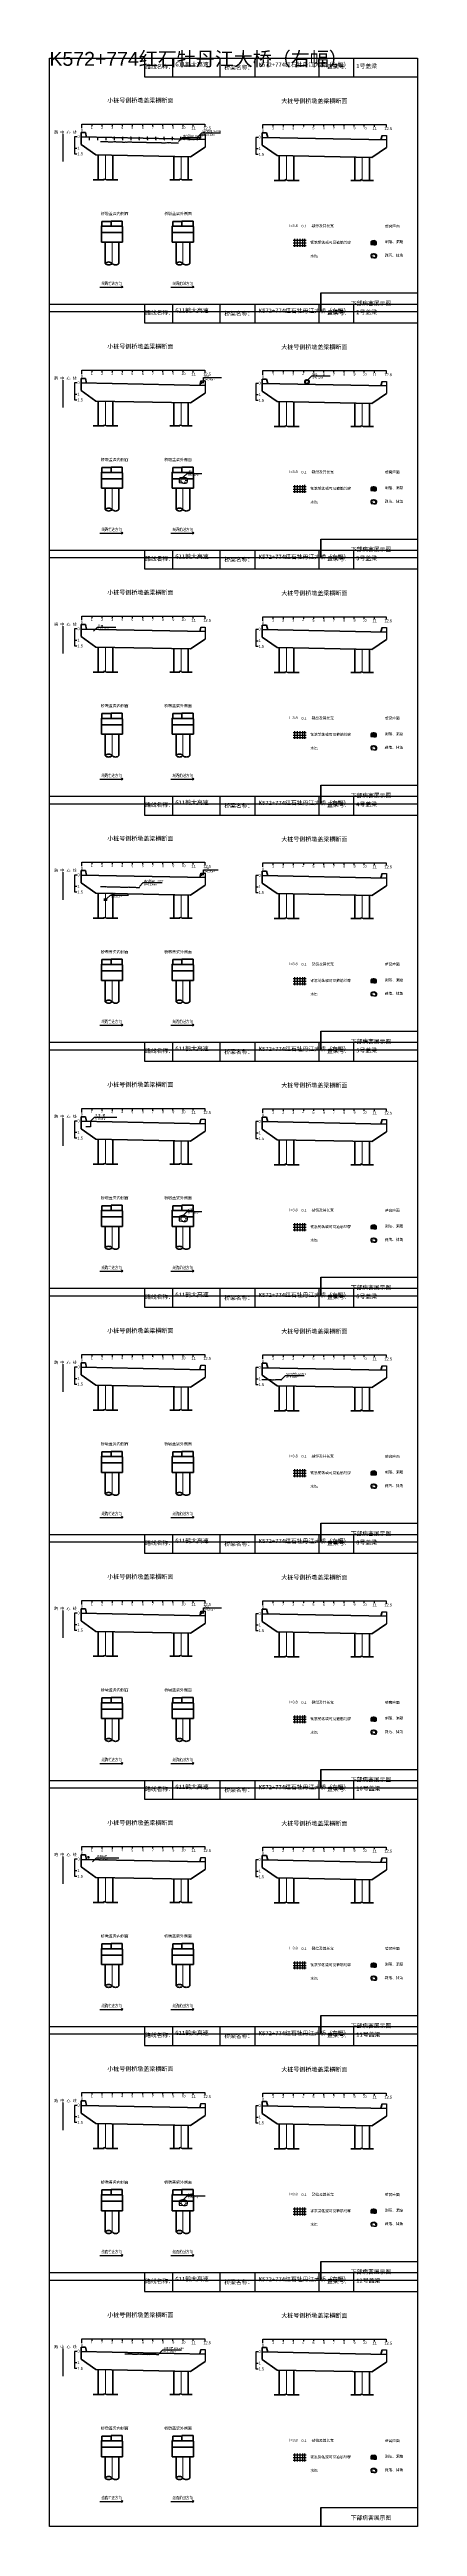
# Model space of a CAD drawing. Header units: millimetres. Extents: x 0 to 528, y -3530 to 23.
import ezdxf
from ezdxf.enums import TextEntityAlignment as Align

# ---------------------------------------------------------------- set-up
doc = ezdxf.new("R2010")
doc.units = ezdxf.units.MM
doc.linetypes.add('EBG_CENTER', pattern=[1.1, 0.8, -0.15, 0, -0.15])
doc.layers.add('Center', color=3, linetype='EBG_CENTER', lineweight=18)
doc.layers.add('中粗实线', color=4, linetype='Continuous', lineweight=35)
for name, color, linetype in [('图层1', 7, 'Continuous'), ('文字', 1, 'Continuous'), ('病害', 5, 'Continuous')]:
    doc.layers.add(name, color=color, linetype=linetype)
doc.styles.add('HAN', font='', dxfattribs={"width": 0.75})
doc.styles.get("Standard").update_dxf_attribs({"font": 'arial.ttf'})
doc.styles.get('HAN').set_extended_font_data('SimSun')

# ---------------------------------------------------------------- blocks, each defined once
blk = doc.blocks.new('88888')
for p, q in [((1243.21, -3599.28), (1245.41, -3599.28)), ((1245.41, -3599.28), (1245.26, -3599.19)), ((1245.41, -3599.28), (1245.26, -3599.37))]:
    blk.add_line(p, q)
at = {"layer": '文字', "color": 0, "style": 'HAN', "width": 0.75}
blk.add_text('线路前进方向', height=0.3, dxfattribs=at).set_placement((1244.33, -3599.08), align=Align.CENTER)
blk = doc.blocks.new('adfsd')
at = {"lineweight": -2, "ltscale": 0.5}
for p, q in [((1140.876, -3083.768), (1140.94, -3083.769)), ((1140.897, -3083.694), (1140.936, -3083.729)), ((1140.948, -3083.824), (1140.969, -3083.796)), ((1140.983, -3083.682), (1140.981, -3083.729)), ((1141.053, -3083.694), (1141.022, -3083.735)), ((1141.045, -3083.83), (1141.028, -3083.796)), ((1141.094, -3083.772), (1141.036, -3083.763))]:
    blk.add_line(p, q, dxfattribs=at)
blk.add_lwpolyline([(1141, -3083.682), (1140.967, -3083.682), (1140.934, -3083.69), (1140.897, -3083.694), (1140.876, -3083.727), (1140.876, -3083.768), (1140.88, -3083.818), (1140.905, -3083.818), (1140.991, -3083.83), (1141.045, -3083.83), (1141.078, -3083.822), (1141.09, -3083.814), (1141.094, -3083.772), (1141.094, -3083.735), (1141.078, -3083.707), (1141.053, -3083.694), (1141.033, -3083.69), (1141, -3083.678)], dxfattribs=at)

msp = doc.modelspace()

# ---------------------------------------------------------------- linework, layer by layer
at = {"color": 0}
for p, q in [((0, 11.2), (528.3, 11.2)), ((0, -353), (0, 11.2)), ((136.3, 11.2), (136.3, -15.8)), ((244.7, 11.2), (244.7, -15.8)), ((386.5, 11.2), (386.5, -15.8)), ((436.6, 11.2), (436.6, -15.9)), ((528.3, 11.2), (528.3, -353)), ((136.3, -15.8), (528.3, -15.8)), ((39.3, -101.9), (36.1, -101.9)), ((36.1, -101.9), (36.1, -126.1)), ((46.3, -89.4), (46.3, -83.6)), ((46.3, -83.6), (60.8, -83.6)), ((60.8, -83.6), (60.8, -86.5)), ((60.8, -83.6), (75.3, -83.6)), ((75.3, -83.6), (89.8, -83.6)), ((75.3, -83.6), (75.3, -86.5)), ((89.8, -83.6), (104.3, -83.6)), ((89.8, -83.6), (89.8, -86.5)), ((104.3, -83.6), (118.8, -83.6)), ((104.3, -83.6), (104.3, -86.5)), ((118.8, -83.6), (133.3, -83.6)), ((118.8, -83.6), (118.8, -86.5)), ((133.3, -83.6), (147.8, -83.6)), ((133.3, -83.6), (133.3, -86.5)), ((147.8, -83.6), (162.3, -83.6)), ((147.8, -83.6), (147.8, -86.5)), ((162.3, -83.6), (176.8, -83.6)), ((162.3, -83.6), (162.3, -86.5)), ((162.3, -83.6), (173.9, -83.6)), ((176.8, -83.6), (191.3, -83.6)), ((176.8, -83.6), (176.8, -86.5)), ((176.8, -83.6), (179.7, -83.6)), ((191.3, -83.6), (205.9, -83.6)), ((191.3, -83.6), (191.3, -86.5)), ((205.9, -83.6), (205.9, -86.9)), ((299.4, -102.6), (296.1, -102.6)), ((296.1, -102.6), (296.1, -126.8)), ((306.3, -90.1), (306.3, -84.3)), ((306.3, -84.3), (320.8, -84.3)), ((320.8, -84.3), (320.8, -87.2)), ((320.8, -84.3), (335.4, -84.3)), ((335.4, -84.3), (349.9, -84.3)), ((335.4, -84.3), (335.4, -87.2)), ((349.9, -84.3), (364.4, -84.3)), ((349.9, -84.3), (349.9, -87.2)), ((364.4, -84.3), (378.9, -84.3)), ((364.4, -84.3), (364.4, -87.2)), ((378.9, -84.3), (393.4, -84.3)), ((378.9, -84.3), (378.9, -87.2)), ((393.4, -84.3), (407.9, -84.3)), ((393.4, -84.3), (393.4, -87.2)), ((407.9, -84.3), (422.4, -84.3)), ((407.9, -84.3), (407.9, -87.2)), ((422.4, -84.3), (436.9, -84.3)), ((422.4, -84.3), (422.4, -87.2)), ((422.4, -84.3), (434, -84.3)), ((436.9, -84.3), (451.4, -84.3)), ((436.9, -84.3), (436.9, -87.2)), ((436.9, -84.3), (439.8, -84.3)), ((451.4, -84.3), (465.9, -84.3)), ((451.4, -84.3), (451.4, -87.2)), ((465.9, -84.3), (465.9, -87.6)), ((36.1, -118), (39.3, -118)), ((36.1, -126.1), (39.3, -126.1)), ((296.1, -118.7), (299.4, -118.7)), ((296.1, -126.8), (299.4, -126.8)), ((78.7, -163.7), (78.7, -162.1)), ((187.2, -163.7), (187.2, -162.1)), ((338.7, -164.4), (338.7, -162.8)), ((447.2, -164.4), (447.2, -162.8)), ((0, -341.8), (528.3, -341.8)), ((0, -706), (0, -341.8)), ((528.3, -353), (0, -353)), ((136.3, -341.8), (136.3, -368.8)), ((244.7, -341.8), (244.7, -368.8)), ((386.5, -341.8), (386.5, -368.8)), ((389.5, -353), (389.5, -325.9)), ((389.5, -325.9), (528.3, -325.9)), ((436.6, -341.8), (436.6, -368.9)), ((528.3, -341.8), (528.3, -706)), ((136.3, -368.8), (528.3, -368.8)), ((39.3, -454.9), (36.1, -454.9)), ((36.1, -454.9), (36.1, -479.1)), ((46.3, -442.4), (46.3, -436.6)), ((46.3, -436.6), (60.8, -436.6)), ((60.8, -436.6), (60.8, -439.5)), ((60.8, -436.6), (75.3, -436.6)), ((75.3, -436.6), (89.8, -436.6)), ((75.3, -436.6), (75.3, -439.5)), ((89.8, -436.6), (104.3, -436.6)), ((89.8, -436.6), (89.8, -439.5)), ((104.3, -436.6), (118.8, -436.6)), ((104.3, -436.6), (104.3, -439.5)), ((118.8, -436.6), (133.3, -436.6)), ((118.8, -436.6), (118.8, -439.5)), ((133.3, -436.6), (147.8, -436.6)), ((133.3, -436.6), (133.3, -439.5)), ((147.8, -436.6), (162.3, -436.6)), ((147.8, -436.6), (147.8, -439.5)), ((162.3, -436.6), (176.8, -436.6)), ((162.3, -436.6), (162.3, -439.5)), ((162.3, -436.6), (173.9, -436.6)), ((176.8, -436.6), (191.3, -436.6)), ((176.8, -436.6), (176.8, -439.5)), ((176.8, -436.6), (179.7, -436.6)), ((191.3, -436.6), (205.9, -436.6)), ((191.3, -436.6), (191.3, -439.5)), ((205.9, -436.6), (205.9, -439.9)), ((299.4, -455.6), (296.1, -455.6)), ((296.1, -455.6), (296.1, -479.8)), ((306.3, -443.1), (306.3, -437.3)), ((306.3, -437.3), (320.8, -437.3)), ((320.8, -437.3), (320.8, -440.2)), ((320.8, -437.3), (335.4, -437.3)), ((335.4, -437.3), (349.9, -437.3)), ((335.4, -437.3), (335.4, -440.2)), ((349.9, -437.3), (364.4, -437.3)), ((349.9, -437.3), (349.9, -440.2)), ((364.4, -437.3), (378.9, -437.3)), ((364.4, -437.3), (364.4, -440.2)), ((378.9, -437.3), (393.4, -437.3)), ((378.9, -437.3), (378.9, -440.2)), ((393.4, -437.3), (407.9, -437.3)), ((393.4, -437.3), (393.4, -440.2)), ((407.9, -437.3), (422.4, -437.3)), ((407.9, -437.3), (407.9, -440.2)), ((422.4, -437.3), (436.9, -437.3)), ((422.4, -437.3), (422.4, -440.2)), ((422.4, -437.3), (434, -437.3)), ((436.9, -437.3), (451.4, -437.3)), ((436.9, -437.3), (436.9, -440.2)), ((436.9, -437.3), (439.8, -437.3)), ((451.4, -437.3), (465.9, -437.3)), ((451.4, -437.3), (451.4, -440.2)), ((465.9, -437.3), (465.9, -440.6)), ((36.1, -471), (39.3, -471)), ((36.1, -479.1), (39.3, -479.1)), ((296.1, -471.7), (299.4, -471.7)), ((296.1, -479.8), (299.4, -479.8)), ((78.7, -516.7), (78.7, -515.1)), ((187.2, -516.7), (187.2, -515.1)), ((338.7, -517.4), (338.7, -515.8)), ((447.2, -517.4), (447.2, -515.8)), ((0, -694.8), (528.3, -694.8)), ((0, -1059), (0, -694.8)), ((528.3, -706), (0, -706)), ((136.3, -694.8), (136.3, -721.8)), ((244.7, -694.8), (244.7, -721.8)), ((386.5, -694.8), (386.5, -721.8)), ((389.5, -706), (389.5, -678.9)), ((389.5, -678.9), (528.3, -678.9)), ((436.6, -694.8), (436.6, -721.9)), ((528.3, -694.8), (528.3, -1059)), ((136.3, -721.8), (528.3, -721.8)), ((39.3, -807.9), (36.1, -807.9)), ((36.1, -807.9), (36.1, -832.1)), ((46.3, -795.4), (46.3, -789.6)), ((46.3, -789.6), (60.8, -789.6)), ((60.8, -789.6), (60.8, -792.5)), ((60.8, -789.6), (75.3, -789.6)), ((75.3, -789.6), (89.8, -789.6)), ((75.3, -789.6), (75.3, -792.5)), ((89.8, -789.6), (104.3, -789.6)), ((89.8, -789.6), (89.8, -792.5)), ((104.3, -789.6), (118.8, -789.6)), ((104.3, -789.6), (104.3, -792.5)), ((118.8, -789.6), (133.3, -789.6)), ((118.8, -789.6), (118.8, -792.5)), ((133.3, -789.6), (147.8, -789.6)), ((133.3, -789.6), (133.3, -792.5)), ((147.8, -789.6), (162.3, -789.6)), ((147.8, -789.6), (147.8, -792.5)), ((162.3, -789.6), (176.8, -789.6)), ((162.3, -789.6), (162.3, -792.5)), ((162.3, -789.6), (173.9, -789.6)), ((176.8, -789.6), (191.3, -789.6)), ((176.8, -789.6), (176.8, -792.5)), ((176.8, -789.6), (179.7, -789.6)), ((191.3, -789.6), (205.9, -789.6)), ((191.3, -789.6), (191.3, -792.5)), ((205.9, -789.6), (205.9, -792.9)), ((299.4, -808.6), (296.1, -808.6)), ((296.1, -808.6), (296.1, -832.8)), ((306.3, -796.1), (306.3, -790.3)), ((306.3, -790.3), (320.8, -790.3)), ((320.8, -790.3), (320.8, -793.2)), ((320.8, -790.3), (335.4, -790.3)), ((335.4, -790.3), (349.9, -790.3)), ((335.4, -790.3), (335.4, -793.2)), ((349.9, -790.3), (364.4, -790.3)), ((349.9, -790.3), (349.9, -793.2)), ((364.4, -790.3), (378.9, -790.3)), ((364.4, -790.3), (364.4, -793.2)), ((378.9, -790.3), (393.4, -790.3)), ((378.9, -790.3), (378.9, -793.2)), ((393.4, -790.3), (407.9, -790.3)), ((393.4, -790.3), (393.4, -793.2)), ((407.9, -790.3), (422.4, -790.3)), ((407.9, -790.3), (407.9, -793.2)), ((422.4, -790.3), (436.9, -790.3)), ((422.4, -790.3), (422.4, -793.2)), ((422.4, -790.3), (434, -790.3)), ((436.9, -790.3), (451.4, -790.3)), ((436.9, -790.3), (436.9, -793.2)), ((436.9, -790.3), (439.8, -790.3)), ((451.4, -790.3), (465.9, -790.3)), ((451.4, -790.3), (451.4, -793.2)), ((465.9, -790.3), (465.9, -793.6)), ((36.1, -824), (39.3, -824)), ((36.1, -832.1), (39.3, -832.1)), ((296.1, -824.7), (299.4, -824.7)), ((296.1, -832.8), (299.4, -832.8)), ((78.7, -869.7), (78.7, -868.1)), ((187.2, -869.7), (187.2, -868.1)), ((338.7, -870.4), (338.7, -868.8)), ((447.2, -870.4), (447.2, -868.8)), ((0, -1047.8), (528.3, -1047.8)), ((0, -1412), (0, -1047.8)), ((528.3, -1059), (0, -1059)), ((136.3, -1047.8), (136.3, -1074.8)), ((244.7, -1047.8), (244.7, -1074.8)), ((386.5, -1047.8), (386.5, -1074.8)), ((389.5, -1059), (389.5, -1031.9)), ((389.5, -1031.9), (528.3, -1031.9)), ((436.6, -1047.8), (436.6, -1074.9)), ((528.3, -1047.8), (528.3, -1412)), ((136.3, -1074.8), (528.3, -1074.8)), ((39.3, -1160.9), (36.1, -1160.9)), ((36.1, -1160.9), (36.1, -1185.1)), ((46.3, -1148.4), (46.3, -1142.6)), ((46.3, -1142.6), (60.8, -1142.6)), ((60.8, -1142.6), (60.8, -1145.5)), ((60.8, -1142.6), (75.3, -1142.6)), ((75.3, -1142.6), (89.8, -1142.6)), ((75.3, -1142.6), (75.3, -1145.5)), ((89.8, -1142.6), (104.3, -1142.6)), ((89.8, -1142.6), (89.8, -1145.5)), ((104.3, -1142.6), (118.8, -1142.6)), ((104.3, -1142.6), (104.3, -1145.5)), ((118.8, -1142.6), (133.3, -1142.6)), ((118.8, -1142.6), (118.8, -1145.5)), ((133.3, -1142.6), (147.8, -1142.6)), ((133.3, -1142.6), (133.3, -1145.5)), ((147.8, -1142.6), (162.3, -1142.6)), ((147.8, -1142.6), (147.8, -1145.5)), ((162.3, -1142.6), (176.8, -1142.6)), ((162.3, -1142.6), (162.3, -1145.5)), ((162.3, -1142.6), (173.9, -1142.6)), ((176.8, -1142.6), (191.3, -1142.6)), ((176.8, -1142.6), (176.8, -1145.5)), ((176.8, -1142.6), (179.7, -1142.6)), ((191.3, -1142.6), (205.9, -1142.6)), ((191.3, -1142.6), (191.3, -1145.5)), ((205.9, -1142.6), (205.9, -1145.9)), ((299.4, -1161.6), (296.1, -1161.6)), ((296.1, -1161.6), (296.1, -1185.8)), ((306.3, -1149.1), (306.3, -1143.3)), ((306.3, -1143.3), (320.8, -1143.3)), ((320.8, -1143.3), (320.8, -1146.2)), ((320.8, -1143.3), (335.4, -1143.3)), ((335.4, -1143.3), (349.9, -1143.3)), ((335.4, -1143.3), (335.4, -1146.2)), ((349.9, -1143.3), (364.4, -1143.3)), ((349.9, -1143.3), (349.9, -1146.2)), ((364.4, -1143.3), (378.9, -1143.3)), ((364.4, -1143.3), (364.4, -1146.2)), ((378.9, -1143.3), (393.4, -1143.3)), ((378.9, -1143.3), (378.9, -1146.2)), ((393.4, -1143.3), (407.9, -1143.3)), ((393.4, -1143.3), (393.4, -1146.2)), ((407.9, -1143.3), (422.4, -1143.3)), ((407.9, -1143.3), (407.9, -1146.2)), ((422.4, -1143.3), (436.9, -1143.3)), ((422.4, -1143.3), (422.4, -1146.2)), ((422.4, -1143.3), (434, -1143.3)), ((436.9, -1143.3), (451.4, -1143.3)), ((436.9, -1143.3), (436.9, -1146.2)), ((436.9, -1143.3), (439.8, -1143.3)), ((451.4, -1143.3), (465.9, -1143.3)), ((451.4, -1143.3), (451.4, -1146.2)), ((465.9, -1143.3), (465.9, -1146.6)), ((36.1, -1177), (39.3, -1177)), ((36.1, -1185.1), (39.3, -1185.1)), ((296.1, -1177.7), (299.4, -1177.7)), ((296.1, -1185.8), (299.4, -1185.8)), ((78.7, -1222.7), (78.7, -1221.1)), ((187.2, -1222.7), (187.2, -1221.1)), ((338.7, -1223.4), (338.7, -1221.8)), ((447.2, -1223.4), (447.2, -1221.8)), ((389.5, -1412), (389.5, -1384.9)), ((389.5, -1384.9), (528.3, -1384.9)), ((0, -1400.8), (528.3, -1400.8)), ((0, -1765), (0, -1400.8)), ((528.3, -1412), (0, -1412)), ((136.3, -1400.8), (136.3, -1427.8)), ((244.7, -1400.8), (244.7, -1427.8)), ((386.5, -1400.8), (386.5, -1427.8)), ((436.6, -1400.8), (436.6, -1427.9)), ((528.3, -1400.8), (528.3, -1765)), ((136.3, -1427.8), (528.3, -1427.8)), ((39.3, -1513.9), (36.1, -1513.9)), ((36.1, -1513.9), (36.1, -1538.1)), ((46.3, -1501.4), (46.3, -1495.6)), ((46.3, -1495.6), (60.8, -1495.6)), ((60.8, -1495.6), (60.8, -1498.5)), ((60.8, -1495.6), (75.3, -1495.6)), ((75.3, -1495.6), (89.8, -1495.6)), ((75.3, -1495.6), (75.3, -1498.5)), ((89.8, -1495.6), (104.3, -1495.6)), ((89.8, -1495.6), (89.8, -1498.5)), ((104.3, -1495.6), (118.8, -1495.6)), ((104.3, -1495.6), (104.3, -1498.5)), ((118.8, -1495.6), (133.3, -1495.6)), ((118.8, -1495.6), (118.8, -1498.5)), ((133.3, -1495.6), (147.8, -1495.6)), ((133.3, -1495.6), (133.3, -1498.5)), ((147.8, -1495.6), (162.3, -1495.6)), ((147.8, -1495.6), (147.8, -1498.5)), ((162.3, -1495.6), (176.8, -1495.6)), ((162.3, -1495.6), (162.3, -1498.5)), ((162.3, -1495.6), (173.9, -1495.6)), ((176.8, -1495.6), (191.3, -1495.6)), ((176.8, -1495.6), (176.8, -1498.5)), ((176.8, -1495.6), (179.7, -1495.6)), ((191.3, -1495.6), (205.9, -1495.6)), ((191.3, -1495.6), (191.3, -1498.5)), ((205.9, -1495.6), (205.9, -1498.9)), ((299.4, -1514.6), (296.1, -1514.6)), ((296.1, -1514.6), (296.1, -1538.8)), ((306.3, -1502.1), (306.3, -1496.3)), ((306.3, -1496.3), (320.8, -1496.3)), ((320.8, -1496.3), (320.8, -1499.2)), ((320.8, -1496.3), (335.4, -1496.3)), ((335.4, -1496.3), (349.9, -1496.3)), ((335.4, -1496.3), (335.4, -1499.2)), ((349.9, -1496.3), (364.4, -1496.3)), ((349.9, -1496.3), (349.9, -1499.2)), ((364.4, -1496.3), (378.9, -1496.3)), ((364.4, -1496.3), (364.4, -1499.2)), ((378.9, -1496.3), (393.4, -1496.3)), ((378.9, -1496.3), (378.9, -1499.2)), ((393.4, -1496.3), (407.9, -1496.3)), ((393.4, -1496.3), (393.4, -1499.2)), ((407.9, -1496.3), (422.4, -1496.3)), ((407.9, -1496.3), (407.9, -1499.2)), ((422.4, -1496.3), (436.9, -1496.3)), ((422.4, -1496.3), (422.4, -1499.2)), ((422.4, -1496.3), (434, -1496.3)), ((436.9, -1496.3), (451.4, -1496.3)), ((436.9, -1496.3), (436.9, -1499.2)), ((436.9, -1496.3), (439.8, -1496.3)), ((451.4, -1496.3), (465.9, -1496.3)), ((451.4, -1496.3), (451.4, -1499.2)), ((465.9, -1496.3), (465.9, -1499.6)), ((36.1, -1530), (39.3, -1530)), ((36.1, -1538.1), (39.3, -1538.1)), ((296.1, -1530.7), (299.4, -1530.7)), ((296.1, -1538.8), (299.4, -1538.8)), ((78.7, -1575.7), (78.7, -1574.1)), ((187.2, -1575.7), (187.2, -1574.1)), ((338.7, -1576.4), (338.7, -1574.8)), ((447.2, -1576.4), (447.2, -1574.8)), ((389.5, -1765), (389.5, -1737.9)), ((389.5, -1737.9), (528.3, -1737.9)), ((0, -1753.8), (528.3, -1753.8)), ((0, -2118), (0, -1753.8)), ((528.3, -1765), (0, -1765)), ((136.3, -1753.8), (136.3, -1780.8)), ((244.7, -1753.8), (244.7, -1780.8)), ((386.5, -1753.8), (386.5, -1780.8)), ((436.6, -1753.8), (436.6, -1780.9)), ((528.3, -1753.8), (528.3, -2118)), ((136.3, -1780.8), (528.3, -1780.8)), ((39.3, -1866.9), (36.1, -1866.9)), ((36.1, -1866.9), (36.1, -1891.1)), ((36.1, -1883), (39.3, -1883)), ((46.3, -1854.4), (46.3, -1848.6)), ((46.3, -1848.6), (60.8, -1848.6)), ((60.8, -1848.6), (60.8, -1851.5)), ((60.8, -1848.6), (75.3, -1848.6)), ((75.3, -1848.6), (89.8, -1848.6)), ((75.3, -1848.6), (75.3, -1851.5)), ((89.8, -1848.6), (104.3, -1848.6)), ((89.8, -1848.6), (89.8, -1851.5)), ((104.3, -1848.6), (118.8, -1848.6)), ((104.3, -1848.6), (104.3, -1851.5)), ((118.8, -1848.6), (133.3, -1848.6)), ((118.8, -1848.6), (118.8, -1851.5)), ((133.3, -1848.6), (147.8, -1848.6)), ((133.3, -1848.6), (133.3, -1851.5)), ((147.8, -1848.6), (162.3, -1848.6)), ((147.8, -1848.6), (147.8, -1851.5)), ((162.3, -1848.6), (176.8, -1848.6)), ((162.3, -1848.6), (162.3, -1851.5)), ((162.3, -1848.6), (173.9, -1848.6)), ((176.8, -1848.6), (191.3, -1848.6)), ((176.8, -1848.6), (176.8, -1851.5)), ((176.8, -1848.6), (179.7, -1848.6)), ((191.3, -1848.6), (205.9, -1848.6)), ((191.3, -1848.6), (191.3, -1851.5)), ((205.9, -1848.6), (205.9, -1851.9)), ((299.4, -1867.6), (296.1, -1867.6)), ((296.1, -1867.6), (296.1, -1891.8)), ((306.3, -1855.1), (306.3, -1849.3)), ((306.3, -1849.3), (320.8, -1849.3)), ((320.8, -1849.3), (320.8, -1852.2)), ((320.8, -1849.3), (335.4, -1849.3)), ((335.4, -1849.3), (349.9, -1849.3)), ((335.4, -1849.3), (335.4, -1852.2)), ((349.9, -1849.3), (364.4, -1849.3)), ((349.9, -1849.3), (349.9, -1852.2)), ((364.4, -1849.3), (378.9, -1849.3)), ((364.4, -1849.3), (364.4, -1852.2)), ((378.9, -1849.3), (393.4, -1849.3)), ((378.9, -1849.3), (378.9, -1852.2)), ((393.4, -1849.3), (407.9, -1849.3)), ((393.4, -1849.3), (393.4, -1852.2)), ((407.9, -1849.3), (422.4, -1849.3)), ((407.9, -1849.3), (407.9, -1852.2)), ((422.4, -1849.3), (436.9, -1849.3)), ((422.4, -1849.3), (422.4, -1852.2)), ((422.4, -1849.3), (434, -1849.3)), ((436.9, -1849.3), (451.4, -1849.3)), ((436.9, -1849.3), (436.9, -1852.2)), ((436.9, -1849.3), (439.8, -1849.3)), ((451.4, -1849.3), (465.9, -1849.3)), ((451.4, -1849.3), (451.4, -1852.2)), ((465.9, -1849.3), (465.9, -1852.6)), ((36.1, -1891.1), (39.3, -1891.1)), ((296.1, -1883.7), (299.4, -1883.7)), ((296.1, -1891.8), (299.4, -1891.8)), ((78.7, -1928.7), (78.7, -1927.1)), ((187.2, -1928.7), (187.2, -1927.1)), ((338.7, -1929.4), (338.7, -1927.8)), ((447.2, -1929.4), (447.2, -1927.8)), ((389.5, -2118), (389.5, -2090.9)), ((389.5, -2090.9), (528.3, -2090.9)), ((0, -2106.8), (528.3, -2106.8)), ((0, -2471), (0, -2106.8)), ((528.3, -2118), (0, -2118)), ((136.3, -2106.8), (136.3, -2133.8)), ((244.7, -2106.8), (244.7, -2133.8)), ((386.5, -2106.8), (386.5, -2133.8)), ((436.6, -2106.8), (436.6, -2133.9)), ((528.3, -2106.8), (528.3, -2471)), ((136.3, -2133.8), (528.3, -2133.8)), ((46.3, -2207.4), (46.3, -2201.6)), ((46.3, -2201.6), (60.8, -2201.6)), ((60.8, -2201.6), (60.8, -2204.5)), ((60.8, -2201.6), (75.3, -2201.6)), ((75.3, -2201.6), (89.8, -2201.6)), ((75.3, -2201.6), (75.3, -2204.5)), ((89.8, -2201.6), (104.3, -2201.6)), ((89.8, -2201.6), (89.8, -2204.5)), ((104.3, -2201.6), (118.8, -2201.6)), ((104.3, -2201.6), (104.3, -2204.5)), ((118.8, -2201.6), (133.3, -2201.6)), ((118.8, -2201.6), (118.8, -2204.5)), ((133.3, -2201.6), (147.8, -2201.6)), ((133.3, -2201.6), (133.3, -2204.5)), ((147.8, -2201.6), (162.3, -2201.6)), ((147.8, -2201.6), (147.8, -2204.5)), ((162.3, -2201.6), (176.8, -2201.6)), ((162.3, -2201.6), (162.3, -2204.5)), ((162.3, -2201.6), (173.9, -2201.6)), ((176.8, -2201.6), (191.3, -2201.6)), ((176.8, -2201.6), (176.8, -2204.5)), ((176.8, -2201.6), (179.7, -2201.6)), ((191.3, -2201.6), (205.9, -2201.6)), ((191.3, -2201.6), (191.3, -2204.5)), ((205.9, -2201.6), (205.9, -2204.9)), ((306.3, -2208.1), (306.3, -2202.3)), ((306.3, -2202.3), (320.8, -2202.3)), ((320.8, -2202.3), (320.8, -2205.2)), ((320.8, -2202.3), (335.4, -2202.3)), ((335.4, -2202.3), (349.9, -2202.3)), ((335.4, -2202.3), (335.4, -2205.2)), ((349.9, -2202.3), (364.4, -2202.3)), ((349.9, -2202.3), (349.9, -2205.2)), ((364.4, -2202.3), (378.9, -2202.3)), ((364.4, -2202.3), (364.4, -2205.2)), ((378.9, -2202.3), (393.4, -2202.3)), ((378.9, -2202.3), (378.9, -2205.2)), ((393.4, -2202.3), (407.9, -2202.3)), ((393.4, -2202.3), (393.4, -2205.2)), ((407.9, -2202.3), (422.4, -2202.3)), ((407.9, -2202.3), (407.9, -2205.2)), ((422.4, -2202.3), (436.9, -2202.3)), ((422.4, -2202.3), (422.4, -2205.2)), ((422.4, -2202.3), (434, -2202.3)), ((436.9, -2202.3), (451.4, -2202.3)), ((436.9, -2202.3), (436.9, -2205.2)), ((436.9, -2202.3), (439.8, -2202.3)), ((451.4, -2202.3), (465.9, -2202.3)), ((451.4, -2202.3), (451.4, -2205.2)), ((465.9, -2202.3), (465.9, -2205.6)), ((39.3, -2219.9), (36.1, -2219.9)), ((36.1, -2219.9), (36.1, -2244.1)), ((36.1, -2236), (39.3, -2236)), ((299.4, -2220.6), (296.1, -2220.6)), ((296.1, -2220.6), (296.1, -2244.8)), ((296.1, -2236.7), (299.4, -2236.7)), ((36.1, -2244.1), (39.3, -2244.1)), ((296.1, -2244.8), (299.4, -2244.8)), ((78.7, -2281.7), (78.7, -2280.1)), ((187.2, -2281.7), (187.2, -2280.1)), ((338.7, -2282.4), (338.7, -2280.8)), ((447.2, -2282.4), (447.2, -2280.8)), ((389.5, -2471), (389.5, -2443.9)), ((389.5, -2443.9), (528.3, -2443.9)), ((0, -2459.8), (528.3, -2459.8)), ((0, -2824), (0, -2459.8)), ((528.3, -2471), (0, -2471)), ((136.3, -2459.8), (136.3, -2486.8)), ((136.3, -2486.8), (528.3, -2486.8)), ((244.7, -2459.8), (244.7, -2486.8)), ((386.5, -2459.8), (386.5, -2486.8)), ((436.6, -2459.8), (436.6, -2486.9)), ((528.3, -2459.8), (528.3, -2824)), ((46.3, -2560.4), (46.3, -2554.6)), ((46.3, -2554.6), (60.8, -2554.6)), ((60.8, -2554.6), (60.8, -2557.5)), ((60.8, -2554.6), (75.3, -2554.6)), ((75.3, -2554.6), (89.8, -2554.6)), ((75.3, -2554.6), (75.3, -2557.5)), ((89.8, -2554.6), (104.3, -2554.6)), ((89.8, -2554.6), (89.8, -2557.5)), ((104.3, -2554.6), (118.8, -2554.6)), ((104.3, -2554.6), (104.3, -2557.5)), ((118.8, -2554.6), (133.3, -2554.6)), ((118.8, -2554.6), (118.8, -2557.5)), ((133.3, -2554.6), (147.8, -2554.6)), ((133.3, -2554.6), (133.3, -2557.5)), ((147.8, -2554.6), (162.3, -2554.6)), ((147.8, -2554.6), (147.8, -2557.5)), ((162.3, -2554.6), (176.8, -2554.6)), ((162.3, -2554.6), (162.3, -2557.5)), ((162.3, -2554.6), (173.9, -2554.6)), ((176.8, -2554.6), (191.3, -2554.6)), ((176.8, -2554.6), (176.8, -2557.5)), ((176.8, -2554.6), (179.7, -2554.6)), ((191.3, -2554.6), (205.9, -2554.6)), ((191.3, -2554.6), (191.3, -2557.5)), ((205.9, -2554.6), (205.9, -2557.9)), ((306.3, -2561.1), (306.3, -2555.3)), ((306.3, -2555.3), (320.8, -2555.3)), ((320.8, -2555.3), (320.8, -2558.2)), ((320.8, -2555.3), (335.4, -2555.3)), ((335.4, -2555.3), (349.9, -2555.3)), ((335.4, -2555.3), (335.4, -2558.2)), ((349.9, -2555.3), (364.4, -2555.3)), ((349.9, -2555.3), (349.9, -2558.2)), ((364.4, -2555.3), (378.9, -2555.3)), ((364.4, -2555.3), (364.4, -2558.2)), ((378.9, -2555.3), (393.4, -2555.3)), ((378.9, -2555.3), (378.9, -2558.2)), ((393.4, -2555.3), (407.9, -2555.3)), ((393.4, -2555.3), (393.4, -2558.2)), ((407.9, -2555.3), (422.4, -2555.3)), ((407.9, -2555.3), (407.9, -2558.2)), ((422.4, -2555.3), (436.9, -2555.3)), ((422.4, -2555.3), (422.4, -2558.2)), ((422.4, -2555.3), (434, -2555.3)), ((436.9, -2555.3), (451.4, -2555.3)), ((436.9, -2555.3), (436.9, -2558.2)), ((436.9, -2555.3), (439.8, -2555.3)), ((451.4, -2555.3), (465.9, -2555.3)), ((451.4, -2555.3), (451.4, -2558.2)), ((465.9, -2555.3), (465.9, -2558.6)), ((39.3, -2572.9), (36.1, -2572.9)), ((36.1, -2572.9), (36.1, -2597.1)), ((36.1, -2589), (39.3, -2589)), ((299.4, -2573.6), (296.1, -2573.6)), ((296.1, -2573.6), (296.1, -2597.8)), ((296.1, -2589.7), (299.4, -2589.7)), ((36.1, -2597.1), (39.3, -2597.1)), ((296.1, -2597.8), (299.4, -2597.8)), ((78.7, -2634.7), (78.7, -2633.1)), ((187.2, -2634.7), (187.2, -2633.1)), ((338.7, -2635.4), (338.7, -2633.8)), ((447.2, -2635.4), (447.2, -2633.8)), ((389.5, -2824), (389.5, -2796.9)), ((389.5, -2796.9), (528.3, -2796.9)), ((0, -2812.8), (528.3, -2812.8)), ((0, -3177), (0, -2812.8)), ((528.3, -2824), (0, -2824)), ((136.3, -2812.8), (136.3, -2839.8)), ((136.3, -2839.8), (528.3, -2839.8)), ((244.7, -2812.8), (244.7, -2839.8)), ((386.5, -2812.8), (386.5, -2839.8)), ((436.6, -2812.8), (436.6, -2839.9)), ((528.3, -2812.8), (528.3, -3177)), ((46.3, -2913.4), (46.3, -2907.6)), ((46.3, -2907.6), (60.8, -2907.6)), ((60.8, -2907.6), (60.8, -2910.5)), ((60.8, -2907.6), (75.3, -2907.6)), ((75.3, -2907.6), (89.8, -2907.6)), ((75.3, -2907.6), (75.3, -2910.5)), ((89.8, -2907.6), (104.3, -2907.6)), ((89.8, -2907.6), (89.8, -2910.5)), ((104.3, -2907.6), (118.8, -2907.6)), ((104.3, -2907.6), (104.3, -2910.5)), ((118.8, -2907.6), (133.3, -2907.6)), ((118.8, -2907.6), (118.8, -2910.5)), ((133.3, -2907.6), (147.8, -2907.6)), ((133.3, -2907.6), (133.3, -2910.5)), ((147.8, -2907.6), (162.3, -2907.6)), ((147.8, -2907.6), (147.8, -2910.5)), ((162.3, -2907.6), (176.8, -2907.6)), ((162.3, -2907.6), (162.3, -2910.5)), ((162.3, -2907.6), (173.9, -2907.6)), ((176.8, -2907.6), (191.3, -2907.6)), ((176.8, -2907.6), (176.8, -2910.5)), ((176.8, -2907.6), (179.7, -2907.6)), ((191.3, -2907.6), (205.9, -2907.6)), ((191.3, -2907.6), (191.3, -2910.5)), ((205.9, -2907.6), (205.9, -2910.9)), ((306.3, -2914.1), (306.3, -2908.3)), ((306.3, -2908.3), (320.8, -2908.3)), ((320.8, -2908.3), (320.8, -2911.2)), ((320.8, -2908.3), (335.4, -2908.3)), ((335.4, -2908.3), (349.9, -2908.3)), ((335.4, -2908.3), (335.4, -2911.2)), ((349.9, -2908.3), (364.4, -2908.3)), ((349.9, -2908.3), (349.9, -2911.2)), ((364.4, -2908.3), (378.9, -2908.3)), ((364.4, -2908.3), (364.4, -2911.2)), ((378.9, -2908.3), (393.4, -2908.3)), ((378.9, -2908.3), (378.9, -2911.2)), ((393.4, -2908.3), (407.9, -2908.3)), ((393.4, -2908.3), (393.4, -2911.2)), ((407.9, -2908.3), (422.4, -2908.3)), ((407.9, -2908.3), (407.9, -2911.2)), ((422.4, -2908.3), (436.9, -2908.3)), ((422.4, -2908.3), (422.4, -2911.2)), ((422.4, -2908.3), (434, -2908.3)), ((436.9, -2908.3), (451.4, -2908.3)), ((436.9, -2908.3), (436.9, -2911.2)), ((436.9, -2908.3), (439.8, -2908.3)), ((451.4, -2908.3), (465.9, -2908.3)), ((451.4, -2908.3), (451.4, -2911.2)), ((465.9, -2908.3), (465.9, -2911.6)), ((39.3, -2925.9), (36.1, -2925.9)), ((36.1, -2925.9), (36.1, -2950.1)), ((36.1, -2942), (39.3, -2942)), ((299.4, -2926.6), (296.1, -2926.6)), ((296.1, -2926.6), (296.1, -2950.8)), ((296.1, -2942.7), (299.4, -2942.7)), ((36.1, -2950.1), (39.3, -2950.1)), ((296.1, -2950.8), (299.4, -2950.8)), ((78.7, -2987.7), (78.7, -2986.1)), ((187.2, -2987.7), (187.2, -2986.1)), ((338.7, -2988.4), (338.7, -2986.8)), ((447.2, -2988.4), (447.2, -2986.8)), ((389.5, -3177), (389.5, -3149.9)), ((389.5, -3149.9), (528.3, -3149.9)), ((0, -3165.8), (528.3, -3165.8)), ((0, -3530), (0, -3165.8)), ((528.3, -3177), (0, -3177)), ((136.3, -3165.8), (136.3, -3192.8)), ((136.3, -3192.8), (528.3, -3192.8)), ((244.7, -3165.8), (244.7, -3192.8)), ((386.5, -3165.8), (386.5, -3192.8)), ((436.6, -3165.8), (436.6, -3192.9)), ((528.3, -3165.8), (528.3, -3530)), ((46.3, -3266.4), (46.3, -3260.6)), ((46.3, -3260.6), (60.8, -3260.6)), ((60.8, -3260.6), (60.8, -3263.5)), ((60.8, -3260.6), (75.3, -3260.6)), ((75.3, -3260.6), (89.8, -3260.6)), ((75.3, -3260.6), (75.3, -3263.5)), ((89.8, -3260.6), (104.3, -3260.6)), ((89.8, -3260.6), (89.8, -3263.5)), ((104.3, -3260.6), (118.8, -3260.6)), ((104.3, -3260.6), (104.3, -3263.5)), ((118.8, -3260.6), (133.3, -3260.6)), ((118.8, -3260.6), (118.8, -3263.5)), ((133.3, -3260.6), (147.8, -3260.6)), ((133.3, -3260.6), (133.3, -3263.5)), ((147.8, -3260.6), (162.3, -3260.6)), ((147.8, -3260.6), (147.8, -3263.5)), ((162.3, -3260.6), (176.8, -3260.6)), ((162.3, -3260.6), (162.3, -3263.5)), ((162.3, -3260.6), (173.9, -3260.6)), ((176.8, -3260.6), (191.3, -3260.6)), ((176.8, -3260.6), (176.8, -3263.5)), ((176.8, -3260.6), (179.7, -3260.6)), ((191.3, -3260.6), (205.9, -3260.6)), ((191.3, -3260.6), (191.3, -3263.5)), ((205.9, -3260.6), (205.9, -3263.9)), ((306.3, -3267.1), (306.3, -3261.3)), ((306.3, -3261.3), (320.8, -3261.3)), ((320.8, -3261.3), (320.8, -3264.2)), ((320.8, -3261.3), (335.4, -3261.3)), ((335.4, -3261.3), (349.9, -3261.3)), ((335.4, -3261.3), (335.4, -3264.2)), ((349.9, -3261.3), (364.4, -3261.3)), ((349.9, -3261.3), (349.9, -3264.2)), ((364.4, -3261.3), (378.9, -3261.3)), ((364.4, -3261.3), (364.4, -3264.2)), ((378.9, -3261.3), (393.4, -3261.3)), ((378.9, -3261.3), (378.9, -3264.2)), ((393.4, -3261.3), (407.9, -3261.3)), ((393.4, -3261.3), (393.4, -3264.2)), ((407.9, -3261.3), (422.4, -3261.3)), ((407.9, -3261.3), (407.9, -3264.2)), ((422.4, -3261.3), (436.9, -3261.3)), ((422.4, -3261.3), (422.4, -3264.2)), ((422.4, -3261.3), (434, -3261.3)), ((436.9, -3261.3), (451.4, -3261.3)), ((436.9, -3261.3), (436.9, -3264.2)), ((436.9, -3261.3), (439.8, -3261.3)), ((451.4, -3261.3), (465.9, -3261.3)), ((451.4, -3261.3), (451.4, -3264.2)), ((465.9, -3261.3), (465.9, -3264.6)), ((39.3, -3278.9), (36.1, -3278.9)), ((36.1, -3278.9), (36.1, -3303.1)), ((36.1, -3295), (39.3, -3295)), ((36.1, -3303.1), (39.3, -3303.1)), ((299.4, -3279.6), (296.1, -3279.6)), ((296.1, -3279.6), (296.1, -3303.8)), ((296.1, -3295.7), (299.4, -3295.7)), ((296.1, -3303.8), (299.4, -3303.8)), ((78.7, -3340.7), (78.7, -3339.1)), ((187.2, -3340.7), (187.2, -3339.1)), ((338.7, -3341.4), (338.7, -3339.8)), ((447.2, -3341.4), (447.2, -3339.8)), ((389.5, -3530), (389.5, -3502.9)), ((389.5, -3502.9), (528.3, -3502.9)), ((528.3, -3530), (0, -3530))]:
    msp.add_line(p, q, dxfattribs=at)
at = {"color": 1}
for p, q in [((19.2, -97.8), (19.2, -137.3)), ((351.6, -248.4), (351.6, -259.7)), ((355.4, -248.4), (355.4, -259.7)), ((359.2, -248.4), (359.2, -259.7)), ((363, -248.4), (363, -259.7)), ((366.3, -248.3), (366.3, -259.7)), ((349.7, -250.3), (368.7, -250.3)), ((349.7, -254.1), (368.7, -254.1)), ((349.7, -257.8), (368.7, -257.8)), ((461.4, -254), (469.6, -254)), ((461.5, -255.9), (469.5, -255.9)), ((461.7, -252.1), (469.1, -252.1)), ((462.3, -251.4), (462.3, -256.1)), ((464.2, -251.1), (464.2, -256.4)), ((466.1, -251.1), (466.1, -256.6)), ((468, -251.4), (468, -256.5)), ((19.2, -450.8), (19.2, -490.3)), ((349.7, -603.3), (368.7, -603.3)), ((351.6, -601.4), (351.6, -612.7)), ((355.4, -601.4), (355.4, -612.7)), ((359.2, -601.4), (359.2, -612.7)), ((363, -601.4), (363, -612.7)), ((366.3, -601.3), (366.3, -612.7)), ((349.7, -607.1), (368.7, -607.1)), ((349.7, -610.8), (368.7, -610.8)), ((461.4, -607), (469.6, -607)), ((461.5, -608.9), (469.5, -608.9)), ((461.7, -605.1), (469.1, -605.1)), ((462.3, -604.4), (462.3, -609.1)), ((464.2, -604.1), (464.2, -609.4)), ((466.1, -604.1), (466.1, -609.6)), ((468, -604.4), (468, -609.5)), ((19.2, -803.8), (19.2, -843.3)), ((349.7, -956.3), (368.7, -956.3)), ((351.6, -954.4), (351.6, -965.7)), ((355.4, -954.4), (355.4, -965.7)), ((359.2, -954.4), (359.2, -965.7)), ((363, -954.4), (363, -965.7)), ((366.3, -954.3), (366.3, -965.7)), ((461.7, -958.1), (469.1, -958.1)), ((462.3, -957.4), (462.3, -962.1)), ((464.2, -957.1), (464.2, -962.4)), ((466.1, -957.1), (466.1, -962.6)), ((468, -957.4), (468, -962.5)), ((349.7, -960.1), (368.7, -960.1)), ((349.7, -963.8), (368.7, -963.8)), ((461.4, -960), (469.6, -960)), ((461.5, -961.9), (469.5, -961.9)), ((19.2, -1156.8), (19.2, -1196.3)), ((78, -1195), (82.5, -1195)), ((78, -1195), (82.5, -1195)), ((78, -1195.9), (82.5, -1195.9)), ((78, -1195.9), (82.5, -1195.9)), ((78, -1196.8), (82.5, -1196.8)), ((78, -1196.8), (82.5, -1196.8)), ((78.5, -1194.6), (78.5, -1197.3)), ((78.5, -1194.6), (78.5, -1197.3)), ((79.4, -1194.6), (79.4, -1197.3)), ((79.4, -1194.6), (79.4, -1197.3)), ((80.2, -1194.6), (80.2, -1197.3)), ((80.2, -1194.6), (80.2, -1197.3)), ((81.1, -1194.6), (81.1, -1197.3)), ((81.1, -1194.6), (81.1, -1197.3)), ((81.9, -1194.6), (81.9, -1197.3)), ((81.9, -1194.6), (81.9, -1197.3)), ((349.7, -1309.3), (368.7, -1309.3)), ((349.7, -1313.1), (368.7, -1313.1)), ((351.6, -1307.4), (351.6, -1318.7)), ((355.4, -1307.4), (355.4, -1318.7)), ((359.2, -1307.4), (359.2, -1318.7)), ((363, -1307.4), (363, -1318.7)), ((366.3, -1307.3), (366.3, -1318.7)), ((461.4, -1313), (469.6, -1313)), ((461.7, -1311.1), (469.1, -1311.1)), ((462.3, -1310.4), (462.3, -1315.1)), ((464.2, -1310.1), (464.2, -1315.4)), ((466.1, -1310.1), (466.1, -1315.6)), ((468, -1310.4), (468, -1315.5)), ((349.7, -1316.8), (368.7, -1316.8)), ((461.5, -1314.9), (469.5, -1314.9)), ((19.2, -1509.8), (19.2, -1549.3)), ((349.7, -1662.3), (368.7, -1662.3)), ((349.7, -1666.1), (368.7, -1666.1)), ((349.7, -1669.8), (368.7, -1669.8)), ((351.6, -1660.4), (351.6, -1671.7)), ((355.4, -1660.4), (355.4, -1671.7)), ((359.2, -1660.4), (359.2, -1671.7)), ((363, -1660.4), (363, -1671.7)), ((366.3, -1660.3), (366.3, -1671.7)), ((461.4, -1666), (469.6, -1666)), ((461.5, -1667.9), (469.5, -1667.9)), ((461.7, -1664.1), (469.1, -1664.1)), ((462.3, -1663.4), (462.3, -1668.1)), ((464.2, -1663.1), (464.2, -1668.4)), ((466.1, -1663.1), (466.1, -1668.6)), ((468, -1663.4), (468, -1668.5)), ((19.2, -1862.8), (19.2, -1902.3)), ((349.7, -2015.3), (368.7, -2015.3)), ((349.7, -2019.1), (368.7, -2019.1)), ((349.7, -2022.8), (368.7, -2022.8)), ((351.6, -2013.4), (351.6, -2024.7)), ((355.4, -2013.4), (355.4, -2024.7)), ((359.2, -2013.4), (359.2, -2024.7)), ((363, -2013.4), (363, -2024.7)), ((366.3, -2013.3), (366.3, -2024.7)), ((461.4, -2019), (469.6, -2019)), ((461.5, -2020.9), (469.5, -2020.9)), ((461.7, -2017.1), (469.1, -2017.1)), ((462.3, -2016.4), (462.3, -2021.1)), ((464.2, -2016.1), (464.2, -2021.4)), ((466.1, -2016.1), (466.1, -2021.6)), ((468, -2016.4), (468, -2021.5)), ((19.2, -2215.8), (19.2, -2255.3)), ((349.7, -2368.3), (368.7, -2368.3)), ((349.7, -2372.1), (368.7, -2372.1)), ((349.7, -2375.8), (368.7, -2375.8)), ((351.6, -2366.4), (351.6, -2377.7)), ((355.4, -2366.4), (355.4, -2377.7)), ((359.2, -2366.4), (359.2, -2377.7)), ((363, -2366.4), (363, -2377.7)), ((366.3, -2366.3), (366.3, -2377.7)), ((461.4, -2372), (469.6, -2372)), ((461.5, -2373.9), (469.5, -2373.9)), ((461.7, -2370.1), (469.1, -2370.1)), ((462.3, -2369.4), (462.3, -2374.1)), ((464.2, -2369.1), (464.2, -2374.4)), ((466.1, -2369.1), (466.1, -2374.6)), ((468, -2369.4), (468, -2374.5)), ((19.2, -2568.8), (19.2, -2608.3)), ((55.2, -2568.9), (56.8, -2568.9)), ((55.2, -2569.5), (56.8, -2569.5)), ((55.2, -2570.1), (56.8, -2570.1)), ((55.6, -2570.7), (55.6, -2568.3)), ((56, -2570.7), (56, -2568.3)), ((56.4, -2570.7), (56.4, -2568.3)), ((349.7, -2721.3), (368.7, -2721.3)), ((349.7, -2725.1), (368.7, -2725.1)), ((349.7, -2728.8), (368.7, -2728.8)), ((351.6, -2719.4), (351.6, -2730.7)), ((355.4, -2719.4), (355.4, -2730.7)), ((359.2, -2719.4), (359.2, -2730.7)), ((363, -2719.4), (363, -2730.7)), ((366.3, -2719.3), (366.3, -2730.7)), ((461.4, -2725), (469.6, -2725)), ((461.5, -2726.9), (469.5, -2726.9)), ((461.7, -2723.1), (469.1, -2723.1)), ((462.3, -2722.4), (462.3, -2727.1)), ((464.2, -2722.1), (464.2, -2727.4)), ((466.1, -2722.1), (466.1, -2727.6)), ((468, -2722.4), (468, -2727.5)), ((19.2, -2921.8), (19.2, -2961.3)), ((349.7, -3074.3), (368.7, -3074.3)), ((349.7, -3078.1), (368.7, -3078.1)), ((349.7, -3081.8), (368.7, -3081.8)), ((351.6, -3072.4), (351.6, -3083.7)), ((355.4, -3072.4), (355.4, -3083.7)), ((359.2, -3072.4), (359.2, -3083.7)), ((363, -3072.4), (363, -3083.7)), ((366.3, -3072.3), (366.3, -3083.7)), ((461.4, -3078), (469.6, -3078)), ((461.5, -3079.9), (469.5, -3079.9)), ((461.7, -3076.1), (469.1, -3076.1)), ((462.3, -3075.4), (462.3, -3080.1)), ((464.2, -3075.1), (464.2, -3080.4)), ((466.1, -3075.1), (466.1, -3080.6)), ((468, -3075.4), (468, -3080.5)), ((19.2, -3274.8), (19.2, -3314.3)), ((349.7, -3427.3), (368.7, -3427.3)), ((349.7, -3431.1), (368.7, -3431.1)), ((349.7, -3434.8), (368.7, -3434.8)), ((351.6, -3425.4), (351.6, -3436.7)), ((355.4, -3425.4), (355.4, -3436.7)), ((359.2, -3425.4), (359.2, -3436.7)), ((363, -3425.4), (363, -3436.7)), ((366.3, -3425.3), (366.3, -3436.7)), ((461.4, -3431), (469.6, -3431)), ((461.5, -3432.9), (469.5, -3432.9)), ((461.7, -3429.1), (469.1, -3429.1)), ((462.3, -3428.4), (462.3, -3433.1)), ((464.2, -3428.1), (464.2, -3433.4)), ((466.1, -3428.1), (466.1, -3433.6)), ((468, -3428.4), (468, -3433.5))]:
    msp.add_line(p, q, dxfattribs=at)
for p, q in [((205.9, -83.6), (223, -83.6)), ((217.4, -99.1), (223.6, -99.1)), ((223, -83.6), (223, -87.5)), ((223.6, -99.1), (223.6, -105.6)), ((223.6, -105.6), (223.6, -116.5)), ((465.9, -84.3), (483.1, -84.3)), ((477.5, -99.8), (483.7, -99.8)), ((483.1, -84.3), (483.1, -88.2)), ((483.7, -99.8), (483.7, -106.3)), ((483.7, -106.3), (483.7, -117.2)), ((78.7, -162.1), (81.9, -163.7)), ((187.2, -162.1), (190.4, -163.7)), ((338.7, -162.8), (342, -164.4)), ((447.2, -162.8), (450.5, -164.4)), ((205.9, -436.6), (223, -436.6)), ((217.4, -452.1), (223.6, -452.1)), ((223, -436.6), (223, -440.5)), ((223.6, -452.1), (223.6, -458.6)), ((223.6, -458.6), (223.6, -469.5)), ((465.9, -437.3), (483.1, -437.3)), ((477.5, -452.8), (483.7, -452.8)), ((483.1, -437.3), (483.1, -441.2)), ((483.7, -452.8), (483.7, -459.3)), ((483.7, -459.3), (483.7, -470.2)), ((78.7, -515.1), (81.9, -516.7)), ((187.2, -515.1), (190.4, -516.7)), ((338.7, -515.8), (342, -517.4)), ((447.2, -515.8), (450.5, -517.4)), ((205.9, -789.6), (223, -789.6)), ((217.4, -805.1), (223.6, -805.1)), ((223, -789.6), (223, -793.5)), ((223.6, -805.1), (223.6, -811.6)), ((223.6, -811.6), (223.6, -822.5)), ((465.9, -790.3), (483.1, -790.3)), ((477.5, -805.8), (483.7, -805.8)), ((483.1, -790.3), (483.1, -794.2)), ((483.7, -805.8), (483.7, -812.3)), ((483.7, -812.3), (483.7, -823.2)), ((78.7, -868.1), (81.9, -869.7)), ((187.2, -868.1), (190.4, -869.7)), ((338.7, -868.8), (342, -870.4)), ((447.2, -868.8), (450.5, -870.4)), ((205.9, -1142.6), (223, -1142.6)), ((217.4, -1158.1), (223.6, -1158.1)), ((223, -1142.6), (223, -1146.5)), ((223.6, -1158.1), (223.6, -1164.6)), ((223.6, -1164.6), (223.6, -1175.5)), ((465.9, -1143.3), (483.1, -1143.3)), ((477.5, -1158.8), (483.7, -1158.8)), ((483.1, -1143.3), (483.1, -1147.2)), ((483.7, -1158.8), (483.7, -1165.3)), ((483.7, -1165.3), (483.7, -1176.2)), ((78.7, -1221.1), (81.9, -1222.7)), ((187.2, -1221.1), (190.4, -1222.7)), ((338.7, -1221.8), (342, -1223.4)), ((447.2, -1221.8), (450.5, -1223.4)), ((205.9, -1495.6), (223, -1495.6)), ((217.4, -1511.1), (223.6, -1511.1)), ((223, -1495.6), (223, -1499.5)), ((223.6, -1511.1), (223.6, -1517.6)), ((223.6, -1517.6), (223.6, -1528.5)), ((465.9, -1496.3), (483.1, -1496.3)), ((477.5, -1511.8), (483.7, -1511.8)), ((483.1, -1496.3), (483.1, -1500.2)), ((483.7, -1511.8), (483.7, -1518.3)), ((483.7, -1518.3), (483.7, -1529.2)), ((78.7, -1574.1), (81.9, -1575.7)), ((187.2, -1574.1), (190.4, -1575.7)), ((338.7, -1574.8), (342, -1576.4)), ((447.2, -1574.8), (450.5, -1576.4)), ((205.9, -1848.6), (223, -1848.6)), ((217.4, -1864.1), (223.6, -1864.1)), ((223, -1848.6), (223, -1852.5)), ((223.6, -1864.1), (223.6, -1870.6)), ((223.6, -1870.6), (223.6, -1881.5)), ((465.9, -1849.3), (483.1, -1849.3)), ((477.5, -1864.8), (483.7, -1864.8)), ((483.1, -1849.3), (483.1, -1853.2)), ((483.7, -1864.8), (483.7, -1871.3)), ((483.7, -1871.3), (483.7, -1882.2)), ((78.7, -1927.1), (81.9, -1928.7)), ((187.2, -1927.1), (190.4, -1928.7)), ((338.7, -1927.8), (342, -1929.4)), ((447.2, -1927.8), (450.5, -1929.4)), ((205.9, -2201.6), (223, -2201.6)), ((223, -2201.6), (223, -2205.5)), ((465.9, -2202.3), (483.1, -2202.3)), ((483.1, -2202.3), (483.1, -2206.2)), ((217.4, -2217.1), (223.6, -2217.1)), ((223.6, -2217.1), (223.6, -2223.6)), ((223.6, -2223.6), (223.6, -2234.5)), ((477.5, -2217.8), (483.7, -2217.8)), ((483.7, -2217.8), (483.7, -2224.3)), ((483.7, -2224.3), (483.7, -2235.2)), ((78.7, -2280.1), (81.9, -2281.7)), ((187.2, -2280.1), (190.4, -2281.7)), ((338.7, -2280.8), (342, -2282.4)), ((447.2, -2280.8), (450.5, -2282.4)), ((205.9, -2554.6), (223, -2554.6)), ((223, -2554.6), (223, -2558.5)), ((465.9, -2555.3), (483.1, -2555.3)), ((483.1, -2555.3), (483.1, -2559.2)), ((217.4, -2570.1), (223.6, -2570.1)), ((223.6, -2570.1), (223.6, -2576.6)), ((223.6, -2576.6), (223.6, -2587.5)), ((477.5, -2570.8), (483.7, -2570.8)), ((483.7, -2570.8), (483.7, -2577.3)), ((483.7, -2577.3), (483.7, -2588.2)), ((78.7, -2633.1), (81.9, -2634.7)), ((187.2, -2633.1), (190.4, -2634.7)), ((338.7, -2633.8), (342, -2635.4)), ((447.2, -2633.8), (450.5, -2635.4)), ((205.9, -2907.6), (223, -2907.6)), ((223, -2907.6), (223, -2911.5)), ((465.9, -2908.3), (483.1, -2908.3)), ((483.1, -2908.3), (483.1, -2912.2)), ((217.4, -2923.1), (223.6, -2923.1)), ((223.6, -2923.1), (223.6, -2929.6)), ((223.6, -2929.6), (223.6, -2940.5)), ((477.5, -2923.8), (483.7, -2923.8)), ((483.7, -2923.8), (483.7, -2930.3)), ((483.7, -2930.3), (483.7, -2941.2)), ((78.7, -2986.1), (81.9, -2987.7)), ((187.2, -2986.1), (190.4, -2987.7)), ((338.7, -2986.8), (342, -2988.4)), ((447.2, -2986.8), (450.5, -2988.4)), ((205.9, -3260.6), (223, -3260.6)), ((223, -3260.6), (223, -3264.5)), ((465.9, -3261.3), (483.1, -3261.3)), ((483.1, -3261.3), (483.1, -3265.2)), ((217.4, -3276.1), (223.6, -3276.1)), ((223.6, -3276.1), (223.6, -3282.6)), ((223.6, -3282.6), (223.6, -3293.5)), ((477.5, -3276.8), (483.7, -3276.8)), ((483.7, -3276.8), (483.7, -3283.3)), ((483.7, -3283.3), (483.7, -3294.2)), ((78.7, -3339.1), (81.9, -3340.7)), ((187.2, -3339.1), (190.4, -3340.7)), ((338.7, -3339.8), (342, -3341.4)), ((447.2, -3339.8), (450.5, -3341.4))]:
    msp.add_line(p, q)
at = {"color": 7}
for p, q in [((216.7, -454.3), (217.3, -454.4)), ((217.1, -455.1), (217.5, -454.7)), ((217.2, -453.7), (217.4, -454.1)), ((217.9, -455.3), (217.9, -454.8)), ((218.2, -453.8), (218, -454.1)), ((219, -454.3), (218.3, -454.3)), ((218.8, -455.1), (218.4, -454.8)), ((366.2, -453.5), (368.2, -453.5)), ((366.8, -451.1), (368.1, -452.2)), ((368.5, -455.2), (369.1, -454.3)), ((369.6, -450.7), (369.5, -452.2)), ((371.8, -451.1), (370.8, -452.4)), ((371.5, -455.4), (371, -454.3)), ((373.1, -453.6), (371.2, -453.3)), ((186, -595.3), (189.5, -595.3)), ((187.1, -591.2), (189.3, -593.1)), ((190, -598.3), (191.1, -596.8)), ((191.9, -590.5), (191.8, -593.1)), ((195.7, -591.2), (194, -593.4)), ((195.3, -598.7), (194.3, -596.8)), ((198, -595.5), (194.8, -595)), ((216.7, -1160.3), (217.3, -1160.4)), ((217.1, -1161.1), (217.5, -1160.7)), ((217.2, -1159.7), (217.4, -1160.1)), ((217.9, -1161.3), (217.9, -1160.8)), ((218.2, -1159.8), (218, -1160.1)), ((219, -1160.3), (218.3, -1160.3)), ((218.8, -1161.1), (218.4, -1160.8)), ((186, -1654.3), (189.5, -1654.3)), ((187.1, -1650.2), (189.3, -1652.1)), ((190, -1657.3), (191.1, -1655.8)), ((191.9, -1649.5), (191.8, -1652.1)), ((195.7, -1650.2), (194, -1652.4)), ((195.3, -1657.7), (194.3, -1655.8)), ((198, -1654.5), (194.8, -1654)), ((216.7, -2219.3), (217.3, -2219.4)), ((217.1, -2220.1), (217.5, -2219.7)), ((217.2, -2218.7), (217.4, -2219.1)), ((217.9, -2220.3), (217.9, -2219.8)), ((218.2, -2218.8), (218, -2219.1)), ((219, -2219.3), (218.3, -2219.3)), ((218.8, -2220.1), (218.4, -2219.8)), ((55.2, -2570.2), (55.7, -2570.3)), ((55.4, -2569.7), (55.6, -2570)), ((55.7, -2570.7), (55.9, -2570.4)), ((56, -2569.6), (56, -2570)), ((56.5, -2569.7), (56.3, -2570)), ((56.4, -2570.7), (56.3, -2570.4)), ((56.8, -2570.3), (56.4, -2570.2)), ((186, -3066.3), (189.5, -3066.3)), ((187.1, -3062.2), (189.3, -3064.1)), ((190, -3069.3), (191.1, -3067.8)), ((191.9, -3061.5), (191.8, -3064.1)), ((195.7, -3062.2), (194, -3064.4)), ((195.3, -3069.7), (194.3, -3067.8)), ((198, -3066.5), (194.8, -3066))]:
    msp.add_line(p, q, dxfattribs=at)
at = {"color": 0}
for points in [[(0, 11.2), (528.3, 11.2), (528.3, -353), (0, -353)], [(0, -341.8), (528.3, -341.8), (528.3, -706), (0, -706)], [(0, -694.8), (528.3, -694.8), (528.3, -1059), (0, -1059)], [(0, -1047.8), (528.3, -1047.8), (528.3, -1412), (0, -1412)], [(0, -1400.8), (528.3, -1400.8), (528.3, -1765), (0, -1765)], [(0, -1753.8), (528.3, -1753.8), (528.3, -2118), (0, -2118)], [(0, -2106.8), (528.3, -2106.8), (528.3, -2471), (0, -2471)], [(0, -2459.8), (528.3, -2459.8), (528.3, -2824), (0, -2824)], [(0, -2812.8), (528.3, -2812.8), (528.3, -3177), (0, -3177)], [(0, -3165.8), (528.3, -3165.8), (528.3, -3530), (0, -3530)]]:
    msp.add_lwpolyline(points, dxfattribs=at)
at = {"color": 7}
for points in [[(45.5, -106.9), (45.4, -106.4), (45.5, -105.8), (45.4, -105.3), (45.5, -104.8), (45.4, -104.2), (45.5, -103.7), (45.3, -103.1), (45.4, -102.6), (45.4, -102), (45.5, -102)], [(57.4, -106.9), (57.5, -106.4), (57.4, -105.8), (57.5, -105.3), (57.3, -104.8), (57.4, -104.2), (57.4, -103.7), (57.3, -103.1), (57.4, -102.6), (57.4, -102), (57.5, -102)], [(69.3, -106.9), (69.4, -106.4), (69.4, -105.8), (69.3, -105.3), (69.4, -104.8), (69.3, -104.2), (69.4, -103.7), (69.2, -103.1), (69.3, -102.6), (69.3, -102), (69.3, -102)], [(81.2, -106.9), (81.2, -106.4), (81.2, -105.8), (81.3, -105.3), (81.3, -104.8), (81.2, -104.2), (81.3, -103.7), (81.2, -103.1), (81.3, -102.6), (81.3, -102), (81.3, -102)], [(93.2, -106.9), (93.3, -106.4), (93.2, -105.8), (93.2, -105.3), (93.2, -104.8), (93.1, -104.2), (93.1, -103.7), (93.1, -103.1), (93.1, -102.6), (93, -102), (93.1, -102)], [(105.1, -106.9), (105.2, -106.4), (105.2, -105.8), (105.1, -105.3), (105, -104.8), (105, -104.2), (105.2, -103.7), (105.2, -103.1), (105.1, -102.6), (105.1, -102), (105.2, -102)], [(117.1, -106.9), (117.1, -106.4), (117, -105.8), (117, -105.3), (117, -104.8), (117.1, -104.2), (117, -103.7), (117, -103.1), (117, -102.6), (116.9, -102), (117.1, -102)], [(129, -106.9), (129, -106.4), (128.9, -105.8), (128.9, -105.3), (128.9, -104.8), (128.9, -104.2), (128.9, -103.7), (129, -103.1), (128.9, -102.6), (129, -102), (129, -102)], [(141, -106.9), (141, -106.4), (140.9, -105.8), (140.8, -105.3), (140.8, -104.8), (140.9, -104.2), (140.9, -103.7), (140.8, -103.1), (140.9, -102.6), (140.9, -102), (141, -102)], [(153, -106.9), (152.9, -106.4), (152.7, -105.8), (152.8, -105.3), (152.7, -104.8), (152.7, -104.2), (152.8, -103.7), (152.8, -103.1), (152.7, -102.6), (152.8, -102), (152.8, -102)], [(164.7, -106.9), (164.9, -106.4), (164.8, -105.8), (164.8, -105.3), (164.7, -104.8), (164.7, -104.2), (164.7, -103.7), (164.8, -103.1), (164.7, -102.6), (164.6, -102), (164.7, -102)], [(176.6, -106.9), (176.7, -106.4), (176.7, -105.8), (176.6, -105.3), (176.7, -104.8), (176.7, -104.2), (176.6, -103.7), (176.7, -103.1), (176.6, -102.6), (176.6, -102), (176.8, -102)], [(185, -108.6), (190.7, -102.9), (217.7, -102.9)], [(188.6, -106.9), (188.7, -106.4), (188.6, -105.8), (188.6, -105.3), (188.5, -104.8), (188.6, -104.2), (188.6, -103.7), (188.6, -103.1), (188.5, -102.6), (188.6, -102), (188.7, -102)], [(200.6, -106.9), (200.5, -106.4), (200.5, -105.8), (200.5, -105.3), (200.5, -104.8), (200.6, -104.2), (200.6, -103.7), (200.4, -103.1), (200.5, -102.6), (200.4, -102), (200.5, -102)], [(212.5, -106.9), (212.4, -106.4), (212.5, -105.8), (212.4, -105.3), (212.4, -104.8), (212.4, -104.2), (212.4, -103.7), (212.4, -103.1), (212.4, -102.6), (212.4, -102), (212.4, -102)], [(213, -102), (218.7, -96.3), (245.7, -96.3)], [(73, -108.7), (73.8, -108.6), (74.6, -108.5), (75.4, -108.6), (76.2, -108.5), (77, -108.6), (77.8, -108.5), (78.6, -108.5), (79.4, -108.6), (80.2, -108.7), (81, -108.6), (81.8, -108.7), (82.6, -108.8), (83.4, -108.7), (84.2, -108.9), (85, -109), (85.8, -108.9), (86.6, -109), (87.4, -108.9), (88.2, -108.9), (89, -109.1), (89.8, -108.9), (90.6, -109), (91.4, -108.9), (92.2, -108.8), (93, -108.9), (93.8, -108.8), (94.6, -108.8), (95.4, -108.9), (96.2, -108.9), (97, -109), (97.8, -108.9), (98.6, -108.9), (99.4, -109.1), (100.2, -109), (101, -109.1), (101.8, -109.2), (102.6, -109.2), (103.4, -109.1), (104.2, -109.2), (105, -109.4), (105.8, -109.4), (106.6, -109.4), (107.4, -109.3), (108.2, -109.3), (109, -109.2), (109.8, -109.4), (110.6, -109.3), (111.4, -109.2), (112.2, -109.3), (113, -109.2), (113.8, -109.2), (114.6, -109.1), (115.4, -109.1), (116.2, -109.1), (117, -109.1), (117.8, -109.2), (118.6, -109.3), (119.4, -109.3), (120.2, -109.4), (121, -109.5), (121.8, -109.6), (122.6, -109.6), (123.4, -109.7), (124.2, -109.6), (125, -109.7), (125.8, -109.7), (126.6, -109.6), (127.4, -109.7), (128.2, -109.7), (129, -109.7), (129.8, -109.5), (130.6, -109.5), (131.4, -109.5), (132.2, -109.5), (133, -109.5), (133.8, -109.6), (134.6, -109.5), (135.4, -109.5), (136.2, -109.6), (137, -109.7), (137.8, -109.6), (138.6, -109.7), (139.4, -109.8), (140.2, -109.9), (141, -110), (141.8, -109.9), (142.6, -109.9), (143.4, -110.1), (144.2, -109.9), (145, -109.9), (145.8, -109.9), (146.6, -110), (147.4, -110), (148.2, -110), (149, -109.9), (149.8, -109.8), (150.6, -109.8), (151.4, -109.9), (152.2, -109.8), (153, -109.9), (153.8, -109.9), (154.6, -110), (155.4, -109.9), (156.2, -110.1), (157, -110), (157.8, -110), (158.6, -110.1), (159.4, -110.1), (160.2, -110.2), (161, -110.3), (161.8, -110.3), (162.6, -110.3), (163.4, -110.4), (164.2, -110.4), (165, -110.3), (165.8, -110.3), (166.6, -110.3), (167.4, -110.2), (168.2, -110.3), (169, -110.2), (169.8, -110.2), (170.6, -110.3), (171.4, -110.2), (172.2, -110.1), (173, -110.1), (173.8, -110.2), (174.6, -110.3), (175.4, -110.4), (176.2, -110.4), (177, -110.5), (177.8, -110.5), (178.6, -110.5), (179.4, -110.7), (180.2, -110.7), (181, -110.7), (181.8, -110.6), (182.6, -110.7), (183.4, -110.6), (184.2, -110.6), (185, -110.6)], [(217.7, -455.3), (218, -455.3), (218.4, -455.2), (218.8, -455.1), (219, -454.8), (219, -454.3), (219, -453.8), (218.7, -453.8), (217.8, -453.7), (217.2, -453.7), (216.9, -453.8), (216.7, -453.9), (216.7, -454.3), (216.7, -454.7), (216.9, -455), (217.1, -455.1), (217.4, -455.2), (217.7, -455.3)], [(221, -455.3), (221, -447.3), (247, -447.3)], [(370.1, -450.7), (369.1, -450.7), (368, -451), (366.8, -451.1), (366.2, -452.2), (366.2, -453.5), (366.3, -455), (367.1, -455), (369.8, -455.4), (371.5, -455.4), (372.6, -455.1), (373, -454.9), (373.1, -453.6), (373.1, -452.4), (372.6, -451.5), (371.8, -451.1), (371.1, -451), (370.1, -450.6)], [(371, -450.6), (376.7, -444.9), (402.7, -444.9)], [(192.8, -590.5), (191, -590.5), (189.2, -591), (187.1, -591.2), (186, -593), (186, -595.3), (186.2, -598), (187.6, -598), (192.3, -598.7), (195.3, -598.7), (197.1, -598.2), (197.8, -597.8), (198, -595.5), (198, -593.5), (197.1, -591.9), (195.7, -591.2), (194.6, -591), (192.8, -590.3)], [(192, -590.3), (197.7, -584.7), (218.7, -584.7)], [(63.4, -811.2), (69.1, -805.5), (95.1, -805.5)], [(129, -1177.5), (134.7, -1171.8), (161.7, -1171.8)], [(217.7, -1161.3), (218, -1161.3), (218.4, -1161.2), (218.8, -1161.1), (219, -1160.8), (219, -1160.3), (219, -1159.8), (218.7, -1159.8), (217.8, -1159.7), (217.2, -1159.7), (216.9, -1159.8), (216.7, -1159.9), (216.7, -1160.3), (216.7, -1160.7), (216.9, -1161), (217.1, -1161.1), (217.4, -1161.2), (217.7, -1161.3)], [(221, -1161.3), (221, -1153.3), (242, -1153.3)], [(73, -1177.4), (73.8, -1177.4), (74.6, -1177.5), (75.4, -1177.4), (76.2, -1177.3), (77, -1177.4), (77.8, -1177.5), (78.6, -1177.4), (79.4, -1177.5), (80.2, -1177.5), (81, -1177.7), (81.8, -1177.5), (82.6, -1177.7), (83.4, -1177.7), (84.2, -1177.8), (85, -1177.8), (85.8, -1177.8), (86.6, -1177.9), (87.4, -1177.9), (88.2, -1177.9), (89, -1177.8), (89.8, -1177.8), (90.6, -1177.8), (91.4, -1177.9), (92.2, -1177.9), (93, -1177.8), (93.8, -1177.7), (94.6, -1177.7), (95.4, -1177.7), (96.2, -1177.7), (97, -1177.8), (97.8, -1177.8), (98.6, -1177.9), (99.4, -1177.8), (100.2, -1178), (101, -1177.9), (101.8, -1178.1), (102.6, -1178.1), (103.4, -1178.1), (104.2, -1178.2), (105, -1178.2), (105.8, -1178.1), (106.6, -1178.3), (107.4, -1178.3), (108.2, -1178.2), (109, -1178.2), (109.8, -1178.2), (110.6, -1178.2), (111.4, -1178.2), (112.2, -1178.1), (113, -1178.1), (113.8, -1178), (114.6, -1178.1), (115.4, -1178.1), (116.2, -1178.1), (117, -1178.2), (117.8, -1178.2), (118.6, -1178.3), (119.4, -1178.3), (120.2, -1178.3), (121, -1178.3), (121.8, -1178.4), (122.6, -1178.5), (123.4, -1178.5), (124.2, -1178.6), (125, -1178.6), (125.8, -1178.6), (126.6, -1178.6), (127.4, -1178.6), (128.2, -1178.6), (129, -1178.6), (129, -1178.5)], [(82.5, -1194.6), (87.5, -1189.6), (113.5, -1189.6)], [(52, -1514), (59, -1514), (59, -1522.2), (52, -1522.2)], [(59, -1514), (64.7, -1508.3), (96.7, -1508.3)], [(192.8, -1649.5), (191, -1649.5), (189.2, -1650), (187.1, -1650.2), (186, -1652), (186, -1654.3), (186.2, -1657), (187.6, -1657), (192.3, -1657.7), (195.3, -1657.7), (197.1, -1657.2), (197.8, -1656.8), (198, -1654.5), (198, -1652.5), (197.1, -1650.9), (195.7, -1650.2), (194.6, -1650), (192.8, -1649.3)], [(192, -1649.3), (197.7, -1643.7), (218.7, -1643.7)], [(333, -1884.5), (338.7, -1878.8), (365.7, -1878.8)], [(305, -1884.5), (305.8, -1884.5), (306.6, -1884.4), (307.4, -1884.4), (308.2, -1884.4), (309, -1884.4), (309.8, -1884.5), (310.6, -1884.5), (311.4, -1884.5), (312.2, -1884.5), (313, -1884.6), (313.8, -1884.7), (314.6, -1884.6), (315.4, -1884.8), (316.2, -1884.7), (317, -1884.7), (317.8, -1884.8), (318.6, -1884.9), (319.4, -1885), (320.2, -1885), (321, -1884.9), (321.8, -1885), (322.6, -1884.8), (323.4, -1884.9), (324.2, -1884.9), (325, -1884.8), (325.8, -1884.8), (326.6, -1884.7), (327.4, -1884.7), (328.2, -1884.8), (329, -1884.8), (329.8, -1884.7), (330.6, -1884.8), (331.4, -1884.8), (332.2, -1884.9), (333, -1885)], [(217.7, -2220.3), (218, -2220.3), (218.4, -2220.2), (218.8, -2220.1), (219, -2219.8), (219, -2219.3), (219, -2218.8), (218.7, -2218.8), (217.8, -2218.7), (217.2, -2218.7), (216.9, -2218.8), (216.7, -2218.9), (216.7, -2219.3), (216.7, -2219.7), (216.9, -2220), (217.1, -2220.1), (217.4, -2220.2), (217.7, -2220.3)], [(221, -2220.3), (221, -2212.3), (247, -2212.3)], [(56.1, -2569.6), (55.9, -2569.6), (55.6, -2569.7), (55.4, -2569.7), (55.2, -2569.9), (55.2, -2570.2), (55.2, -2570.6), (55.4, -2570.6), (56, -2570.7), (56.4, -2570.7), (56.7, -2570.6), (56.8, -2570.6), (56.8, -2570.3), (56.8, -2570), (56.7, -2569.8), (56.5, -2569.7), (56.3, -2569.7), (56.1, -2569.6)], [(61.8, -2576.3), (67.5, -2570.6), (99.5, -2570.6)], [(192, -3061.3), (197.7, -3055.7), (223.7, -3055.7)], [(192.8, -3061.5), (191, -3061.5), (189.2, -3062), (187.1, -3062.2), (186, -3064), (186, -3066.3), (186.2, -3069), (187.6, -3069), (192.3, -3069.7), (195.3, -3069.7), (197.1, -3069.2), (197.8, -3068.8), (198, -3066.5), (198, -3064.5), (197.1, -3062.9), (195.7, -3062.2), (194.6, -3062), (192.8, -3061.3)], [(108, -3282.3), (108.8, -3282.3), (109.6, -3282.3), (110.4, -3282.2), (111.2, -3282.2), (112, -3282.3), (112.8, -3282.3), (113.6, -3282.3), (114.4, -3282.3), (115.2, -3282.4), (116, -3282.3), (116.8, -3282.5), (117.6, -3282.4), (118.4, -3282.5), (119.2, -3282.7), (120, -3282.6), (120.8, -3282.7), (121.6, -3282.8), (122.4, -3282.7), (123.2, -3282.7), (124, -3282.7), (124.8, -3282.7), (125.6, -3282.6), (126.4, -3282.6), (127.2, -3282.5), (128, -3282.7), (128.8, -3282.5), (129.6, -3282.6), (130.4, -3282.6), (131.2, -3282.5), (132, -3282.6), (132.8, -3282.6), (133.6, -3282.6), (134.4, -3282.7), (135.2, -3282.6), (136, -3282.8), (136.8, -3282.8), (137.6, -3282.9), (138.4, -3283), (139.2, -3283), (140, -3283), (140.8, -3283.1), (141.6, -3283), (142.4, -3283), (143.2, -3283.1), (144, -3282.9), (144.8, -3283), (145.6, -3283), (146.4, -3282.9), (147.2, -3282.9), (148, -3282.9), (148.8, -3282.9), (149.6, -3282.9), (150.4, -3282.9), (151.2, -3283), (152, -3283), (152.8, -3282.9), (153.6, -3283.1), (154.4, -3283.1), (155.2, -3283.1), (156, -3283.3), (156.8, -3283.2), (157, -3283.2)], [(157, -3282.3), (162.7, -3276.6), (189.7, -3276.6)]]:
    msp.add_lwpolyline(points, dxfattribs=at)
at = {"layer": 'Center', "color": 1}
for p, q in [((80.3, -128.2), (80.3, -163.7)), ((188.8, -130.3), (188.8, -163.7)), ((340.3, -128.9), (340.3, -164.4)), ((448.8, -131), (448.8, -164.4)), ((89.9, -253), (89.9, -283.6)), ((191.5, -253), (191.5, -283.6)), ((80.3, -481.2), (80.3, -516.7)), ((188.8, -483.3), (188.8, -516.7)), ((340.3, -481.9), (340.3, -517.4)), ((448.8, -484), (448.8, -517.4)), ((89.9, -606), (89.9, -636.6)), ((191.5, -606), (191.5, -636.6)), ((80.3, -834.2), (80.3, -869.7)), ((188.8, -836.3), (188.8, -869.7)), ((340.3, -834.9), (340.3, -870.4)), ((448.8, -837), (448.8, -870.4)), ((89.9, -959), (89.9, -989.6)), ((191.5, -959), (191.5, -989.6)), ((80.3, -1187.2), (80.3, -1222.7)), ((188.8, -1189.3), (188.8, -1222.7)), ((340.3, -1187.9), (340.3, -1223.4)), ((448.8, -1190), (448.8, -1223.4)), ((89.9, -1312), (89.9, -1342.6)), ((191.5, -1312), (191.5, -1342.6)), ((80.3, -1540.2), (80.3, -1575.7)), ((188.8, -1542.3), (188.8, -1575.7)), ((340.3, -1540.9), (340.3, -1576.4)), ((448.8, -1543), (448.8, -1576.4)), ((89.9, -1665), (89.9, -1695.6)), ((191.5, -1665), (191.5, -1695.6)), ((80.3, -1893.2), (80.3, -1928.7)), ((188.8, -1895.3), (188.8, -1928.7)), ((340.3, -1893.9), (340.3, -1929.4)), ((448.8, -1896), (448.8, -1929.4)), ((89.9, -2018), (89.9, -2048.6)), ((191.5, -2018), (191.5, -2048.6)), ((80.3, -2246.2), (80.3, -2281.7)), ((188.8, -2248.3), (188.8, -2281.7)), ((340.3, -2246.9), (340.3, -2282.4)), ((448.8, -2249), (448.8, -2282.4)), ((89.9, -2371), (89.9, -2401.6)), ((191.5, -2371), (191.5, -2401.6)), ((80.3, -2599.2), (80.3, -2634.7)), ((188.8, -2601.3), (188.8, -2634.7)), ((340.3, -2599.9), (340.3, -2635.4)), ((448.8, -2602), (448.8, -2635.4)), ((89.9, -2724), (89.9, -2754.6)), ((191.5, -2724), (191.5, -2754.6)), ((80.3, -2952.2), (80.3, -2987.7)), ((188.8, -2954.3), (188.8, -2987.7)), ((340.3, -2952.9), (340.3, -2988.4)), ((448.8, -2955), (448.8, -2988.4)), ((89.9, -3077), (89.9, -3107.6)), ((191.5, -3077), (191.5, -3107.6)), ((80.3, -3305.2), (80.3, -3340.7)), ((188.8, -3307.3), (188.8, -3340.7)), ((340.3, -3305.9), (340.3, -3341.4)), ((448.8, -3308), (448.8, -3341.4)), ((89.9, -3430), (89.9, -3460.6)), ((191.5, -3430), (191.5, -3460.6))]:
    msp.add_line(p, q, dxfattribs=at)
at = {"layer": '中粗实线', "color": 0}
for p, q in [((45.5, -102), (45.5, -95.6)), ((45.5, -95.6), (51.7, -95.6)), ((45.5, -102), (45.5, -112.9)), ((223.6, -105.6), (45.5, -102)), ((51.7, -95.6), (53.3, -102.2)), ((217.4, -99.1), (215.8, -105.4)), ((305.5, -102.7), (305.5, -96.3)), ((305.5, -96.3), (311.7, -96.3)), ((305.5, -102.7), (305.5, -113.6)), ((483.7, -106.3), (305.5, -102.7)), ((311.7, -96.3), (313.3, -102.9)), ((477.5, -99.8), (475.8, -106.1)), ((45.5, -112.9), (66.5, -127.9)), ((202.6, -130.6), (66.5, -127.9)), ((69.8, -128), (69.8, -163.7)), ((90.8, -128.4), (90.8, -163.7)), ((178.3, -130.1), (178.3, -163.7)), ((199.3, -130.5), (199.3, -163.7)), ((202.6, -130.6), (223.6, -116.5)), ((305.5, -113.6), (326.6, -128.6)), ((462.6, -131.3), (326.6, -128.6)), ((329.8, -128.7), (329.8, -164.4)), ((350.9, -129.1), (350.9, -164.4)), ((438.3, -130.8), (438.3, -164.4)), ((459.4, -131.2), (459.4, -164.4)), ((462.6, -131.3), (483.7, -117.2)), ((78.7, -163.7), (62.5, -163.7)), ((98.1, -163.7), (81.9, -163.7)), ((187.2, -163.7), (172.6, -163.7)), ((205, -163.7), (190.4, -163.7)), ((338.7, -164.4), (322.5, -164.4)), ((358.2, -164.4), (342, -164.4)), ((447.2, -164.4), (432.7, -164.4)), ((465, -164.4), (450.5, -164.4)), ((75.3, -229.3), (74.7, -229.9)), ((74.7, -253), (74.7, -229.9)), ((74.7, -230.2), (104.4, -230.2)), ((74.7, -239.3), (105, -239.3)), ((75.3, -223.3), (88.4, -223.3)), ((75.3, -223.3), (75.3, -229.3)), ((88.4, -222.7), (104.4, -222.7)), ((88.4, -222.7), (88.4, -230.2)), ((104.4, -222.7), (104.4, -230.2)), ((104.4, -230.2), (105, -230.8)), ((105, -253), (105, -230.8)), ((176.9, -229.3), (176.3, -229.9)), ((176.3, -253), (176.3, -229.9)), ((176.3, -230.2), (206.1, -230.2)), ((176.3, -239.3), (206.7, -239.3)), ((176.9, -223.3), (190, -223.3)), ((176.9, -223.3), (176.9, -229.3)), ((190, -222.7), (206.1, -222.7)), ((190, -222.7), (190, -230.2)), ((206.1, -222.7), (206.1, -230.2)), ((206.1, -230.2), (206.7, -230.8)), ((206.7, -253), (206.7, -230.8)), ((74.7, -253), (105, -253)), ((80, -253), (80, -283.6)), ((99.7, -253), (99.7, -283.6)), ((176.3, -253), (206.7, -253)), ((181.6, -253), (181.6, -283.6)), ((201.4, -253), (201.4, -283.6)), ((45.5, -455), (45.5, -448.6)), ((45.5, -448.6), (51.7, -448.6)), ((45.5, -455), (45.5, -465.9)), ((223.6, -458.6), (45.5, -455)), ((51.7, -448.6), (53.3, -455.2)), ((217.4, -452.1), (215.8, -458.4)), ((305.5, -455.7), (305.5, -449.3)), ((305.5, -449.3), (311.7, -449.3)), ((305.5, -455.7), (305.5, -466.6)), ((483.7, -459.3), (305.5, -455.7)), ((311.7, -449.3), (313.3, -455.9)), ((477.5, -452.8), (475.8, -459.1)), ((45.5, -465.9), (66.5, -480.9)), ((202.6, -483.6), (66.5, -480.9)), ((69.8, -481), (69.8, -516.7)), ((90.8, -481.4), (90.8, -516.7)), ((178.3, -483.1), (178.3, -516.7)), ((199.3, -483.5), (199.3, -516.7)), ((202.6, -483.6), (223.6, -469.5)), ((305.5, -466.6), (326.6, -481.6)), ((462.6, -484.3), (326.6, -481.6)), ((329.8, -481.7), (329.8, -517.4)), ((350.9, -482.1), (350.9, -517.4)), ((438.3, -483.8), (438.3, -517.4)), ((459.4, -484.2), (459.4, -517.4)), ((462.6, -484.3), (483.7, -470.2)), ((78.7, -516.7), (62.5, -516.7)), ((98.1, -516.7), (81.9, -516.7)), ((187.2, -516.7), (172.6, -516.7)), ((205, -516.7), (190.4, -516.7)), ((338.7, -517.4), (322.5, -517.4)), ((358.2, -517.4), (342, -517.4)), ((447.2, -517.4), (432.7, -517.4)), ((465, -517.4), (450.5, -517.4)), ((75.3, -582.3), (74.7, -582.9)), ((74.7, -606), (74.7, -582.9)), ((74.7, -583.2), (104.4, -583.2)), ((74.7, -592.3), (105, -592.3)), ((75.3, -576.3), (88.4, -576.3)), ((75.3, -576.3), (75.3, -582.3)), ((88.4, -575.7), (104.4, -575.7)), ((88.4, -575.7), (88.4, -583.2)), ((104.4, -575.7), (104.4, -583.2)), ((104.4, -583.2), (105, -583.8)), ((105, -606), (105, -583.8)), ((176.9, -582.3), (176.3, -582.9)), ((176.3, -606), (176.3, -582.9)), ((176.3, -583.2), (206.1, -583.2)), ((176.3, -592.3), (206.7, -592.3)), ((176.9, -576.3), (190, -576.3)), ((176.9, -576.3), (176.9, -582.3)), ((190, -575.7), (206.1, -575.7)), ((190, -575.7), (190, -583.2)), ((206.1, -575.7), (206.1, -583.2)), ((206.1, -583.2), (206.7, -583.8)), ((206.7, -606), (206.7, -583.8)), ((74.7, -606), (105, -606)), ((80, -606), (80, -636.6)), ((99.7, -606), (99.7, -636.6)), ((176.3, -606), (206.7, -606)), ((181.6, -606), (181.6, -636.6)), ((201.4, -606), (201.4, -636.6)), ((45.5, -808), (45.5, -801.6)), ((45.5, -801.6), (51.7, -801.6)), ((45.5, -808), (45.5, -818.9)), ((223.6, -811.6), (45.5, -808)), ((51.7, -801.6), (53.3, -808.2)), ((217.4, -805.1), (215.8, -811.4)), ((305.5, -808.7), (305.5, -802.3)), ((305.5, -802.3), (311.7, -802.3)), ((305.5, -808.7), (305.5, -819.6)), ((483.7, -812.3), (305.5, -808.7)), ((311.7, -802.3), (313.3, -808.9)), ((477.5, -805.8), (475.8, -812.1)), ((45.5, -818.9), (66.5, -833.9)), ((202.6, -836.6), (66.5, -833.9)), ((69.8, -834), (69.8, -869.7)), ((90.8, -834.4), (90.8, -869.7)), ((178.3, -836.1), (178.3, -869.7)), ((199.3, -836.5), (199.3, -869.7)), ((202.6, -836.6), (223.6, -822.5)), ((305.5, -819.6), (326.6, -834.6)), ((462.6, -837.3), (326.6, -834.6)), ((329.8, -834.7), (329.8, -870.4)), ((350.9, -835.1), (350.9, -870.4)), ((438.3, -836.8), (438.3, -870.4)), ((459.4, -837.2), (459.4, -870.4)), ((462.6, -837.3), (483.7, -823.2)), ((78.7, -869.7), (62.5, -869.7)), ((98.1, -869.7), (81.9, -869.7)), ((187.2, -869.7), (172.6, -869.7)), ((205, -869.7), (190.4, -869.7)), ((338.7, -870.4), (322.5, -870.4)), ((358.2, -870.4), (342, -870.4)), ((447.2, -870.4), (432.7, -870.4)), ((465, -870.4), (450.5, -870.4)), ((75.3, -935.3), (74.7, -935.9)), ((74.7, -959), (74.7, -935.9)), ((74.7, -936.2), (104.4, -936.2)), ((74.7, -945.3), (105, -945.3)), ((74.7, -959), (105, -959)), ((75.3, -929.3), (88.4, -929.3)), ((75.3, -929.3), (75.3, -935.3)), ((80, -959), (80, -989.6)), ((88.4, -928.7), (104.4, -928.7)), ((88.4, -928.7), (88.4, -936.2)), ((99.7, -959), (99.7, -989.6)), ((104.4, -928.7), (104.4, -936.2)), ((104.4, -936.2), (105, -936.8)), ((105, -959), (105, -936.8)), ((176.9, -935.3), (176.3, -935.9)), ((176.3, -959), (176.3, -935.9)), ((176.3, -936.2), (206.1, -936.2)), ((176.3, -945.3), (206.7, -945.3)), ((176.3, -959), (206.7, -959)), ((176.9, -929.3), (190, -929.3)), ((176.9, -929.3), (176.9, -935.3)), ((181.6, -959), (181.6, -989.6)), ((190, -928.7), (206.1, -928.7)), ((190, -928.7), (190, -936.2)), ((201.4, -959), (201.4, -989.6)), ((206.1, -928.7), (206.1, -936.2)), ((206.1, -936.2), (206.7, -936.8)), ((206.7, -959), (206.7, -936.8)), ((45.5, -1161), (45.5, -1154.6)), ((45.5, -1154.6), (51.7, -1154.6)), ((45.5, -1161), (45.5, -1171.9)), ((223.6, -1164.6), (45.5, -1161)), ((45.5, -1171.9), (66.5, -1186.9)), ((51.7, -1154.6), (53.3, -1161.2)), ((217.4, -1158.1), (215.8, -1164.4)), ((305.5, -1161.7), (305.5, -1155.3)), ((305.5, -1155.3), (311.7, -1155.3)), ((305.5, -1161.7), (305.5, -1172.6)), ((483.7, -1165.3), (305.5, -1161.7)), ((305.5, -1172.6), (326.6, -1187.6)), ((311.7, -1155.3), (313.3, -1161.9)), ((477.5, -1158.8), (475.8, -1165.1)), ((202.6, -1189.6), (66.5, -1186.9)), ((69.8, -1187), (69.8, -1222.7)), ((90.8, -1187.4), (90.8, -1222.7)), ((178.3, -1189.1), (178.3, -1222.7)), ((199.3, -1189.5), (199.3, -1222.7)), ((202.6, -1189.6), (223.6, -1175.5)), ((462.6, -1190.3), (326.6, -1187.6)), ((329.8, -1187.7), (329.8, -1223.4)), ((350.9, -1188.1), (350.9, -1223.4)), ((438.3, -1189.8), (438.3, -1223.4)), ((459.4, -1190.2), (459.4, -1223.4)), ((462.6, -1190.3), (483.7, -1176.2)), ((78.7, -1222.7), (62.5, -1222.7)), ((98.1, -1222.7), (81.9, -1222.7)), ((187.2, -1222.7), (172.6, -1222.7)), ((205, -1222.7), (190.4, -1222.7)), ((338.7, -1223.4), (322.5, -1223.4)), ((358.2, -1223.4), (342, -1223.4)), ((447.2, -1223.4), (432.7, -1223.4)), ((465, -1223.4), (450.5, -1223.4)), ((75.3, -1288.3), (74.7, -1288.9)), ((74.7, -1312), (74.7, -1288.9)), ((74.7, -1289.2), (104.4, -1289.2)), ((74.7, -1298.3), (105, -1298.3)), ((74.7, -1312), (105, -1312)), ((75.3, -1282.3), (88.4, -1282.3)), ((75.3, -1282.3), (75.3, -1288.3)), ((80, -1312), (80, -1342.6)), ((88.4, -1281.7), (104.4, -1281.7)), ((88.4, -1281.7), (88.4, -1289.2)), ((99.7, -1312), (99.7, -1342.6)), ((104.4, -1281.7), (104.4, -1289.2)), ((104.4, -1289.2), (105, -1289.8)), ((105, -1312), (105, -1289.8)), ((176.9, -1288.3), (176.3, -1288.9)), ((176.3, -1312), (176.3, -1288.9)), ((176.3, -1289.2), (206.1, -1289.2)), ((176.3, -1298.3), (206.7, -1298.3)), ((176.3, -1312), (206.7, -1312)), ((176.9, -1282.3), (190, -1282.3)), ((176.9, -1282.3), (176.9, -1288.3)), ((181.6, -1312), (181.6, -1342.6)), ((190, -1281.7), (206.1, -1281.7)), ((190, -1281.7), (190, -1289.2)), ((201.4, -1312), (201.4, -1342.6)), ((206.1, -1281.7), (206.1, -1289.2)), ((206.1, -1289.2), (206.7, -1289.8)), ((206.7, -1312), (206.7, -1289.8)), ((45.5, -1514), (45.5, -1507.6)), ((45.5, -1507.6), (51.7, -1507.6)), ((45.5, -1514), (45.5, -1524.9)), ((223.6, -1517.6), (45.5, -1514)), ((45.5, -1524.9), (66.5, -1539.9)), ((51.7, -1507.6), (53.3, -1514.2)), ((217.4, -1511.1), (215.8, -1517.4)), ((305.5, -1514.7), (305.5, -1508.3)), ((305.5, -1508.3), (311.7, -1508.3)), ((305.5, -1514.7), (305.5, -1525.6)), ((483.7, -1518.3), (305.5, -1514.7)), ((305.5, -1525.6), (326.6, -1540.6)), ((311.7, -1508.3), (313.3, -1514.9)), ((477.5, -1511.8), (475.8, -1518.1)), ((202.6, -1542.6), (66.5, -1539.9)), ((69.8, -1540), (69.8, -1575.7)), ((90.8, -1540.4), (90.8, -1575.7)), ((178.3, -1542.1), (178.3, -1575.7)), ((199.3, -1542.5), (199.3, -1575.7)), ((202.6, -1542.6), (223.6, -1528.5)), ((462.6, -1543.3), (326.6, -1540.6)), ((329.8, -1540.7), (329.8, -1576.4)), ((350.9, -1541.1), (350.9, -1576.4)), ((438.3, -1542.8), (438.3, -1576.4)), ((459.4, -1543.2), (459.4, -1576.4)), ((462.6, -1543.3), (483.7, -1529.2)), ((78.7, -1575.7), (62.5, -1575.7)), ((98.1, -1575.7), (81.9, -1575.7)), ((187.2, -1575.7), (172.6, -1575.7)), ((205, -1575.7), (190.4, -1575.7)), ((338.7, -1576.4), (322.5, -1576.4)), ((358.2, -1576.4), (342, -1576.4)), ((447.2, -1576.4), (432.7, -1576.4)), ((465, -1576.4), (450.5, -1576.4)), ((75.3, -1641.3), (74.7, -1641.9)), ((74.7, -1665), (74.7, -1641.9)), ((74.7, -1642.2), (104.4, -1642.2)), ((74.7, -1651.3), (105, -1651.3)), ((74.7, -1665), (105, -1665)), ((75.3, -1635.3), (88.4, -1635.3)), ((75.3, -1635.3), (75.3, -1641.3)), ((80, -1665), (80, -1695.6)), ((88.4, -1634.7), (104.4, -1634.7)), ((88.4, -1634.7), (88.4, -1642.2)), ((99.7, -1665), (99.7, -1695.6)), ((104.4, -1634.7), (104.4, -1642.2)), ((104.4, -1642.2), (105, -1642.8)), ((105, -1665), (105, -1642.8)), ((176.9, -1641.3), (176.3, -1641.9)), ((176.3, -1665), (176.3, -1641.9)), ((176.3, -1642.2), (206.1, -1642.2)), ((176.3, -1651.3), (206.7, -1651.3)), ((176.3, -1665), (206.7, -1665)), ((176.9, -1635.3), (190, -1635.3)), ((176.9, -1635.3), (176.9, -1641.3)), ((181.6, -1665), (181.6, -1695.6)), ((190, -1634.7), (206.1, -1634.7)), ((190, -1634.7), (190, -1642.2)), ((201.4, -1665), (201.4, -1695.6)), ((206.1, -1634.7), (206.1, -1642.2)), ((206.1, -1642.2), (206.7, -1642.8)), ((206.7, -1665), (206.7, -1642.8)), ((45.5, -1867), (45.5, -1860.6)), ((45.5, -1860.6), (51.7, -1860.6)), ((45.5, -1867), (45.5, -1877.9)), ((223.6, -1870.6), (45.5, -1867)), ((45.5, -1877.9), (66.5, -1892.9)), ((51.7, -1860.6), (53.3, -1867.2)), ((202.6, -1895.6), (223.6, -1881.5)), ((217.4, -1864.1), (215.8, -1870.4)), ((305.5, -1867.7), (305.5, -1861.3)), ((305.5, -1861.3), (311.7, -1861.3)), ((305.5, -1867.7), (305.5, -1878.6)), ((483.7, -1871.3), (305.5, -1867.7)), ((305.5, -1878.6), (326.6, -1893.6)), ((311.7, -1861.3), (313.3, -1867.9)), ((462.6, -1896.3), (483.7, -1882.2)), ((477.5, -1864.8), (475.8, -1871.1)), ((202.6, -1895.6), (66.5, -1892.9)), ((69.8, -1893), (69.8, -1928.7)), ((90.8, -1893.4), (90.8, -1928.7)), ((178.3, -1895.1), (178.3, -1928.7)), ((199.3, -1895.5), (199.3, -1928.7)), ((462.6, -1896.3), (326.6, -1893.6)), ((329.8, -1893.7), (329.8, -1929.4)), ((350.9, -1894.1), (350.9, -1929.4)), ((438.3, -1895.8), (438.3, -1929.4)), ((459.4, -1896.2), (459.4, -1929.4)), ((78.7, -1928.7), (62.5, -1928.7)), ((98.1, -1928.7), (81.9, -1928.7)), ((187.2, -1928.7), (172.6, -1928.7)), ((205, -1928.7), (190.4, -1928.7)), ((338.7, -1929.4), (322.5, -1929.4)), ((358.2, -1929.4), (342, -1929.4)), ((447.2, -1929.4), (432.7, -1929.4)), ((465, -1929.4), (450.5, -1929.4)), ((75.3, -1988.3), (88.4, -1988.3)), ((75.3, -1988.3), (75.3, -1994.3)), ((88.4, -1987.7), (104.4, -1987.7)), ((88.4, -1987.7), (88.4, -1995.2)), ((104.4, -1987.7), (104.4, -1995.2)), ((176.9, -1988.3), (190, -1988.3)), ((176.9, -1988.3), (176.9, -1994.3)), ((190, -1987.7), (206.1, -1987.7)), ((190, -1987.7), (190, -1995.2)), ((206.1, -1987.7), (206.1, -1995.2)), ((75.3, -1994.3), (74.7, -1994.9)), ((74.7, -2018), (74.7, -1994.9)), ((74.7, -1995.2), (104.4, -1995.2)), ((74.7, -2004.3), (105, -2004.3)), ((74.7, -2018), (105, -2018)), ((80, -2018), (80, -2048.6)), ((99.7, -2018), (99.7, -2048.6)), ((104.4, -1995.2), (105, -1995.8)), ((105, -2018), (105, -1995.8)), ((176.9, -1994.3), (176.3, -1994.9)), ((176.3, -2018), (176.3, -1994.9)), ((176.3, -1995.2), (206.1, -1995.2)), ((176.3, -2004.3), (206.7, -2004.3)), ((176.3, -2018), (206.7, -2018)), ((181.6, -2018), (181.6, -2048.6)), ((201.4, -2018), (201.4, -2048.6)), ((206.1, -1995.2), (206.7, -1995.8)), ((206.7, -2018), (206.7, -1995.8)), ((45.5, -2220), (45.5, -2213.6)), ((45.5, -2213.6), (51.7, -2213.6)), ((45.5, -2220), (45.5, -2230.9)), ((223.6, -2223.6), (45.5, -2220)), ((45.5, -2230.9), (66.5, -2245.9)), ((51.7, -2213.6), (53.3, -2220.2)), ((202.6, -2248.6), (223.6, -2234.5)), ((217.4, -2217.1), (215.8, -2223.4)), ((305.5, -2220.7), (305.5, -2214.3)), ((305.5, -2214.3), (311.7, -2214.3)), ((305.5, -2220.7), (305.5, -2231.6)), ((483.7, -2224.3), (305.5, -2220.7)), ((305.5, -2231.6), (326.6, -2246.6)), ((311.7, -2214.3), (313.3, -2220.9)), ((462.6, -2249.3), (483.7, -2235.2)), ((477.5, -2217.8), (475.8, -2224.1)), ((202.6, -2248.6), (66.5, -2245.9)), ((69.8, -2246), (69.8, -2281.7)), ((90.8, -2246.4), (90.8, -2281.7)), ((178.3, -2248.1), (178.3, -2281.7)), ((199.3, -2248.5), (199.3, -2281.7)), ((462.6, -2249.3), (326.6, -2246.6)), ((329.8, -2246.7), (329.8, -2282.4)), ((350.9, -2247.1), (350.9, -2282.4)), ((438.3, -2248.8), (438.3, -2282.4)), ((459.4, -2249.2), (459.4, -2282.4)), ((78.7, -2281.7), (62.5, -2281.7)), ((98.1, -2281.7), (81.9, -2281.7)), ((187.2, -2281.7), (172.6, -2281.7)), ((205, -2281.7), (190.4, -2281.7)), ((338.7, -2282.4), (322.5, -2282.4)), ((358.2, -2282.4), (342, -2282.4)), ((447.2, -2282.4), (432.7, -2282.4)), ((465, -2282.4), (450.5, -2282.4)), ((75.3, -2341.3), (88.4, -2341.3)), ((75.3, -2341.3), (75.3, -2347.3)), ((88.4, -2340.7), (104.4, -2340.7)), ((88.4, -2340.7), (88.4, -2348.2)), ((104.4, -2340.7), (104.4, -2348.2)), ((176.9, -2341.3), (190, -2341.3)), ((176.9, -2341.3), (176.9, -2347.3)), ((190, -2340.7), (206.1, -2340.7)), ((190, -2340.7), (190, -2348.2)), ((206.1, -2340.7), (206.1, -2348.2)), ((75.3, -2347.3), (74.7, -2347.9)), ((74.7, -2371), (74.7, -2347.9)), ((74.7, -2348.2), (104.4, -2348.2)), ((74.7, -2357.3), (105, -2357.3)), ((74.7, -2371), (105, -2371)), ((80, -2371), (80, -2401.6)), ((99.7, -2371), (99.7, -2401.6)), ((104.4, -2348.2), (105, -2348.8)), ((105, -2371), (105, -2348.8)), ((176.9, -2347.3), (176.3, -2347.9)), ((176.3, -2371), (176.3, -2347.9)), ((176.3, -2348.2), (206.1, -2348.2)), ((176.3, -2357.3), (206.7, -2357.3)), ((176.3, -2371), (206.7, -2371)), ((181.6, -2371), (181.6, -2401.6)), ((201.4, -2371), (201.4, -2401.6)), ((206.1, -2348.2), (206.7, -2348.8)), ((206.7, -2371), (206.7, -2348.8)), ((45.5, -2573), (45.5, -2566.6)), ((45.5, -2566.6), (51.7, -2566.6)), ((45.5, -2573), (45.5, -2583.9)), ((223.6, -2576.6), (45.5, -2573)), ((45.5, -2583.9), (66.5, -2598.9)), ((51.7, -2566.6), (53.3, -2573.2)), ((202.6, -2601.6), (223.6, -2587.5)), ((217.4, -2570.1), (215.8, -2576.4)), ((305.5, -2573.7), (305.5, -2567.3)), ((305.5, -2567.3), (311.7, -2567.3)), ((305.5, -2573.7), (305.5, -2584.6)), ((483.7, -2577.3), (305.5, -2573.7)), ((305.5, -2584.6), (326.6, -2599.6)), ((311.7, -2567.3), (313.3, -2573.9)), ((462.6, -2602.3), (483.7, -2588.2)), ((477.5, -2570.8), (475.8, -2577.1)), ((202.6, -2601.6), (66.5, -2598.9)), ((69.8, -2599), (69.8, -2634.7)), ((90.8, -2599.4), (90.8, -2634.7)), ((178.3, -2601.1), (178.3, -2634.7)), ((199.3, -2601.5), (199.3, -2634.7)), ((462.6, -2602.3), (326.6, -2599.6)), ((329.8, -2599.7), (329.8, -2635.4)), ((350.9, -2600.1), (350.9, -2635.4)), ((438.3, -2601.8), (438.3, -2635.4)), ((459.4, -2602.2), (459.4, -2635.4)), ((78.7, -2634.7), (62.5, -2634.7)), ((98.1, -2634.7), (81.9, -2634.7)), ((187.2, -2634.7), (172.6, -2634.7)), ((205, -2634.7), (190.4, -2634.7)), ((338.7, -2635.4), (322.5, -2635.4)), ((358.2, -2635.4), (342, -2635.4)), ((447.2, -2635.4), (432.7, -2635.4)), ((465, -2635.4), (450.5, -2635.4)), ((75.3, -2700.3), (74.7, -2700.9)), ((75.3, -2694.3), (88.4, -2694.3)), ((75.3, -2694.3), (75.3, -2700.3)), ((88.4, -2693.7), (104.4, -2693.7)), ((88.4, -2693.7), (88.4, -2701.2)), ((104.4, -2693.7), (104.4, -2701.2)), ((176.9, -2700.3), (176.3, -2700.9)), ((176.9, -2694.3), (190, -2694.3)), ((176.9, -2694.3), (176.9, -2700.3)), ((190, -2693.7), (206.1, -2693.7)), ((190, -2693.7), (190, -2701.2)), ((206.1, -2693.7), (206.1, -2701.2)), ((74.7, -2724), (74.7, -2700.9)), ((74.7, -2701.2), (104.4, -2701.2)), ((74.7, -2710.3), (105, -2710.3)), ((74.7, -2724), (105, -2724)), ((80, -2724), (80, -2754.6)), ((99.7, -2724), (99.7, -2754.6)), ((104.4, -2701.2), (105, -2701.8)), ((105, -2724), (105, -2701.8)), ((176.3, -2724), (176.3, -2700.9)), ((176.3, -2701.2), (206.1, -2701.2)), ((176.3, -2710.3), (206.7, -2710.3)), ((176.3, -2724), (206.7, -2724)), ((181.6, -2724), (181.6, -2754.6)), ((201.4, -2724), (201.4, -2754.6)), ((206.1, -2701.2), (206.7, -2701.8)), ((206.7, -2724), (206.7, -2701.8)), ((45.5, -2926), (45.5, -2919.6)), ((45.5, -2919.6), (51.7, -2919.6)), ((45.5, -2926), (45.5, -2936.9)), ((223.6, -2929.6), (45.5, -2926)), ((45.5, -2936.9), (66.5, -2951.9)), ((51.7, -2919.6), (53.3, -2926.2)), ((202.6, -2954.6), (223.6, -2940.5)), ((217.4, -2923.1), (215.8, -2929.4)), ((305.5, -2926.7), (305.5, -2920.3)), ((305.5, -2920.3), (311.7, -2920.3)), ((305.5, -2926.7), (305.5, -2937.6)), ((483.7, -2930.3), (305.5, -2926.7)), ((305.5, -2937.6), (326.6, -2952.6)), ((311.7, -2920.3), (313.3, -2926.9)), ((462.6, -2955.3), (483.7, -2941.2)), ((477.5, -2923.8), (475.8, -2930.1)), ((202.6, -2954.6), (66.5, -2951.9)), ((69.8, -2952), (69.8, -2987.7)), ((90.8, -2952.4), (90.8, -2987.7)), ((178.3, -2954.1), (178.3, -2987.7)), ((199.3, -2954.5), (199.3, -2987.7)), ((462.6, -2955.3), (326.6, -2952.6)), ((329.8, -2952.7), (329.8, -2988.4)), ((350.9, -2953.1), (350.9, -2988.4)), ((438.3, -2954.8), (438.3, -2988.4)), ((459.4, -2955.2), (459.4, -2988.4)), ((78.7, -2987.7), (62.5, -2987.7)), ((98.1, -2987.7), (81.9, -2987.7)), ((187.2, -2987.7), (172.6, -2987.7)), ((205, -2987.7), (190.4, -2987.7)), ((338.7, -2988.4), (322.5, -2988.4)), ((358.2, -2988.4), (342, -2988.4)), ((447.2, -2988.4), (432.7, -2988.4)), ((465, -2988.4), (450.5, -2988.4)), ((75.3, -3053.3), (74.7, -3053.9)), ((74.7, -3077), (74.7, -3053.9)), ((74.7, -3054.2), (104.4, -3054.2)), ((75.3, -3047.3), (88.4, -3047.3)), ((75.3, -3047.3), (75.3, -3053.3)), ((88.4, -3046.7), (104.4, -3046.7)), ((88.4, -3046.7), (88.4, -3054.2)), ((104.4, -3046.7), (104.4, -3054.2)), ((104.4, -3054.2), (105, -3054.8)), ((105, -3077), (105, -3054.8)), ((176.9, -3053.3), (176.3, -3053.9)), ((176.3, -3077), (176.3, -3053.9)), ((176.3, -3054.2), (206.1, -3054.2)), ((176.9, -3047.3), (190, -3047.3)), ((176.9, -3047.3), (176.9, -3053.3)), ((190, -3046.7), (206.1, -3046.7)), ((190, -3046.7), (190, -3054.2)), ((206.1, -3046.7), (206.1, -3054.2)), ((206.1, -3054.2), (206.7, -3054.8)), ((206.7, -3077), (206.7, -3054.8)), ((74.7, -3063.3), (105, -3063.3)), ((74.7, -3077), (105, -3077)), ((80, -3077), (80, -3107.6)), ((99.7, -3077), (99.7, -3107.6)), ((176.3, -3063.3), (206.7, -3063.3)), ((176.3, -3077), (206.7, -3077)), ((181.6, -3077), (181.6, -3107.6)), ((201.4, -3077), (201.4, -3107.6)), ((45.5, -3279), (45.5, -3272.6)), ((45.5, -3272.6), (51.7, -3272.6)), ((45.5, -3279), (45.5, -3289.9)), ((223.6, -3282.6), (45.5, -3279)), ((45.5, -3289.9), (66.5, -3304.9)), ((51.7, -3272.6), (53.3, -3279.2)), ((202.6, -3307.6), (223.6, -3293.5)), ((217.4, -3276.1), (215.8, -3282.4)), ((305.5, -3279.7), (305.5, -3273.3)), ((305.5, -3273.3), (311.7, -3273.3)), ((305.5, -3279.7), (305.5, -3290.6)), ((483.7, -3283.3), (305.5, -3279.7)), ((305.5, -3290.6), (326.6, -3305.6)), ((311.7, -3273.3), (313.3, -3279.9)), ((462.6, -3308.3), (483.7, -3294.2)), ((477.5, -3276.8), (475.8, -3283.1)), ((202.6, -3307.6), (66.5, -3304.9)), ((69.8, -3305), (69.8, -3340.7)), ((90.8, -3305.4), (90.8, -3340.7)), ((178.3, -3307.1), (178.3, -3340.7)), ((199.3, -3307.5), (199.3, -3340.7)), ((462.6, -3308.3), (326.6, -3305.6)), ((329.8, -3305.7), (329.8, -3341.4)), ((350.9, -3306.1), (350.9, -3341.4)), ((438.3, -3307.8), (438.3, -3341.4)), ((459.4, -3308.2), (459.4, -3341.4)), ((78.7, -3340.7), (62.5, -3340.7)), ((98.1, -3340.7), (81.9, -3340.7)), ((187.2, -3340.7), (172.6, -3340.7)), ((205, -3340.7), (190.4, -3340.7)), ((338.7, -3341.4), (322.5, -3341.4)), ((358.2, -3341.4), (342, -3341.4)), ((447.2, -3341.4), (432.7, -3341.4)), ((465, -3341.4), (450.5, -3341.4)), ((75.3, -3406.3), (74.7, -3406.9)), ((74.7, -3430), (74.7, -3406.9)), ((74.7, -3407.2), (104.4, -3407.2)), ((75.3, -3400.3), (88.4, -3400.3)), ((75.3, -3400.3), (75.3, -3406.3)), ((88.4, -3399.7), (104.4, -3399.7)), ((88.4, -3399.7), (88.4, -3407.2)), ((104.4, -3399.7), (104.4, -3407.2)), ((104.4, -3407.2), (105, -3407.8)), ((105, -3430), (105, -3407.8)), ((176.9, -3406.3), (176.3, -3406.9)), ((176.3, -3430), (176.3, -3406.9)), ((176.3, -3407.2), (206.1, -3407.2)), ((176.9, -3400.3), (190, -3400.3)), ((176.9, -3400.3), (176.9, -3406.3)), ((190, -3399.7), (206.1, -3399.7)), ((190, -3399.7), (190, -3407.2)), ((206.1, -3399.7), (206.1, -3407.2)), ((206.1, -3407.2), (206.7, -3407.8)), ((206.7, -3430), (206.7, -3407.8)), ((74.7, -3416.3), (105, -3416.3)), ((74.7, -3430), (105, -3430)), ((80, -3430), (80, -3460.6)), ((99.7, -3430), (99.7, -3460.6)), ((176.3, -3416.3), (206.7, -3416.3)), ((176.3, -3430), (206.7, -3430)), ((181.6, -3430), (181.6, -3460.6)), ((201.4, -3430), (201.4, -3460.6))]:
    msp.add_line(p, q, dxfattribs=at)
for centre, start, end in [((84.9, -288.2), 43.4434, 136.5566), ((84.9, -278.9), 223.4434, 316.5566), ((94.8, -278.9), 223.4434, 316.5566), ((186.6, -288.2), 43.4434, 136.5566), ((186.6, -278.9), 223.4434, 316.5566), ((196.4, -278.9), 223.4434, 316.5566), ((84.9, -641.2), 43.4434, 136.5566), ((84.9, -631.9), 223.4434, 316.5566), ((94.8, -631.9), 223.4434, 316.5566), ((186.6, -641.2), 43.4434, 136.5566), ((186.6, -631.9), 223.4434, 316.5566), ((196.4, -631.9), 223.4434, 316.5566), ((84.9, -994.2), 43.4434, 136.5566), ((84.9, -984.9), 223.4434, 316.5566), ((94.8, -984.9), 223.4434, 316.5566), ((186.6, -994.2), 43.4434, 136.5566), ((186.6, -984.9), 223.4434, 316.5566), ((196.4, -984.9), 223.4434, 316.5566), ((84.9, -1347.2), 43.4434, 136.5566), ((84.9, -1337.9), 223.4434, 316.5566), ((94.8, -1337.9), 223.4434, 316.5566), ((186.6, -1347.2), 43.4434, 136.5566), ((186.6, -1337.9), 223.4434, 316.5566), ((196.4, -1337.9), 223.4434, 316.5566), ((84.9, -1700.2), 43.4434, 136.5566), ((84.9, -1690.9), 223.4434, 316.5566), ((94.8, -1690.9), 223.4434, 316.5566), ((186.6, -1700.2), 43.4434, 136.5566), ((186.6, -1690.9), 223.4434, 316.5566), ((196.4, -1690.9), 223.4434, 316.5566), ((84.9, -2053.2), 43.4434, 136.5566), ((84.9, -2043.9), 223.4434, 316.5566), ((94.8, -2043.9), 223.4434, 316.5566), ((186.6, -2053.2), 43.4434, 136.5566), ((186.6, -2043.9), 223.4434, 316.5566), ((196.4, -2043.9), 223.4434, 316.5566), ((84.9, -2406.2), 43.4434, 136.5566), ((84.9, -2396.9), 223.4434, 316.5566), ((94.8, -2396.9), 223.4434, 316.5566), ((186.6, -2406.2), 43.4434, 136.5566), ((186.6, -2396.9), 223.4434, 316.5566), ((196.4, -2396.9), 223.4434, 316.5566), ((84.9, -2759.2), 43.4434, 136.5566), ((84.9, -2749.9), 223.4434, 316.5566), ((94.8, -2749.9), 223.4434, 316.5566), ((186.6, -2759.2), 43.4434, 136.5566), ((186.6, -2749.9), 223.4434, 316.5566), ((196.4, -2749.9), 223.4434, 316.5566), ((84.9, -3112.2), 43.4434, 136.5566), ((84.9, -3102.9), 223.4434, 316.5566), ((94.8, -3102.9), 223.4434, 316.5566), ((186.6, -3112.2), 43.4434, 136.5566), ((186.6, -3102.9), 223.4434, 316.5566), ((196.4, -3102.9), 223.4434, 316.5566), ((84.9, -3465.2), 43.4434, 136.5566), ((84.9, -3455.9), 223.4434, 316.5566), ((94.8, -3455.9), 223.4434, 316.5566), ((186.6, -3465.2), 43.4434, 136.5566), ((186.6, -3455.9), 223.4434, 316.5566), ((196.4, -3455.9), 223.4434, 316.5566)]:
    msp.add_arc(centre, 6.79, start, end, dxfattribs=at)
at = {"layer": '病害', "color": 5}
for p, q in [((136.3, 11.2), (136.3, -15.8)), ((244.7, 11.2), (244.7, -15.8)), ((386.5, 11.2), (386.5, -15.8)), ((528.3, 11.2), (528.3, -15.8)), ((136.3, -15.8), (385.9, -15.8)), ((385.9, -15.8), (528.3, -15.8)), ((136.3, -341.8), (136.3, -368.8)), ((244.7, -341.8), (244.7, -368.8)), ((386.5, -341.8), (386.5, -368.8)), ((389.5, -325.9), (528.3, -325.9)), ((389.5, -325.9), (389.5, -353)), ((528.3, -325.9), (528.3, -353)), ((528.3, -341.8), (528.3, -368.8)), ((136.3, -368.8), (385.9, -368.8)), ((385.9, -368.8), (528.3, -368.8)), ((136.3, -694.8), (136.3, -721.8)), ((244.7, -694.8), (244.7, -721.8)), ((386.5, -694.8), (386.5, -721.8)), ((389.5, -678.9), (528.3, -678.9)), ((389.5, -678.9), (389.5, -706)), ((528.3, -678.9), (528.3, -706)), ((528.3, -694.8), (528.3, -721.8)), ((136.3, -721.8), (385.9, -721.8)), ((385.9, -721.8), (528.3, -721.8)), ((136.3, -1047.8), (136.3, -1074.8)), ((244.7, -1047.8), (244.7, -1074.8)), ((386.5, -1047.8), (386.5, -1074.8)), ((389.5, -1031.9), (528.3, -1031.9)), ((389.5, -1031.9), (389.5, -1059)), ((528.3, -1031.9), (528.3, -1059)), ((528.3, -1047.8), (528.3, -1074.8)), ((136.3, -1074.8), (385.9, -1074.8)), ((385.9, -1074.8), (528.3, -1074.8)), ((389.5, -1384.9), (528.3, -1384.9)), ((389.5, -1384.9), (389.5, -1412)), ((528.3, -1384.9), (528.3, -1412)), ((136.3, -1400.8), (136.3, -1427.8)), ((244.7, -1400.8), (244.7, -1427.8)), ((386.5, -1400.8), (386.5, -1427.8)), ((528.3, -1400.8), (528.3, -1427.8)), ((136.3, -1427.8), (385.9, -1427.8)), ((385.9, -1427.8), (528.3, -1427.8)), ((389.5, -1737.9), (528.3, -1737.9)), ((389.5, -1737.9), (389.5, -1765)), ((528.3, -1737.9), (528.3, -1765)), ((136.3, -1753.8), (136.3, -1780.8)), ((244.7, -1753.8), (244.7, -1780.8)), ((386.5, -1753.8), (386.5, -1780.8)), ((528.3, -1753.8), (528.3, -1780.8)), ((136.3, -1780.8), (385.9, -1780.8)), ((385.9, -1780.8), (528.3, -1780.8)), ((389.5, -2090.9), (528.3, -2090.9)), ((389.5, -2090.9), (389.5, -2118)), ((528.3, -2090.9), (528.3, -2118)), ((136.3, -2106.8), (136.3, -2133.8)), ((244.7, -2106.8), (244.7, -2133.8)), ((386.5, -2106.8), (386.5, -2133.8)), ((528.3, -2106.8), (528.3, -2133.8)), ((136.3, -2133.8), (385.9, -2133.8)), ((385.9, -2133.8), (528.3, -2133.8)), ((389.5, -2443.9), (528.3, -2443.9)), ((389.5, -2443.9), (389.5, -2471)), ((528.3, -2443.9), (528.3, -2471)), ((136.3, -2459.8), (136.3, -2486.8)), ((136.3, -2486.8), (385.9, -2486.8)), ((244.7, -2459.8), (244.7, -2486.8)), ((385.9, -2486.8), (528.3, -2486.8)), ((386.5, -2459.8), (386.5, -2486.8)), ((528.3, -2459.8), (528.3, -2486.8)), ((389.5, -2796.9), (528.3, -2796.9)), ((389.5, -2796.9), (389.5, -2824)), ((528.3, -2796.9), (528.3, -2824)), ((136.3, -2812.8), (136.3, -2839.8)), ((136.3, -2839.8), (385.9, -2839.8)), ((244.7, -2812.8), (244.7, -2839.8)), ((385.9, -2839.8), (528.3, -2839.8)), ((386.5, -2812.8), (386.5, -2839.8)), ((528.3, -2812.8), (528.3, -2839.8)), ((389.5, -3149.9), (528.3, -3149.9)), ((389.5, -3149.9), (389.5, -3177)), ((528.3, -3149.9), (528.3, -3177)), ((136.3, -3165.8), (136.3, -3192.8)), ((136.3, -3192.8), (385.9, -3192.8)), ((244.7, -3165.8), (244.7, -3192.8)), ((385.9, -3192.8), (528.3, -3192.8)), ((386.5, -3165.8), (386.5, -3192.8)), ((528.3, -3165.8), (528.3, -3192.8)), ((389.5, -3502.9), (528.3, -3502.9)), ((389.5, -3502.9), (389.5, -3530)), ((528.3, -3502.9), (528.3, -3530))]:
    msp.add_line(p, q, dxfattribs=at)
at = {"layer": '病害', "color": 0}
for p, q in [((176.5, 11.2), (176.5, -15.8)), ((294.8, 11.2), (294.8, -15.8)), ((176.5, -341.8), (176.5, -368.8)), ((294.8, -341.8), (294.8, -368.8)), ((176.5, -694.8), (176.5, -721.8)), ((294.8, -694.8), (294.8, -721.8)), ((176.5, -1047.8), (176.5, -1074.8)), ((294.8, -1047.8), (294.8, -1074.8)), ((176.5, -1400.8), (176.5, -1427.8)), ((294.8, -1400.8), (294.8, -1427.8)), ((176.5, -1753.8), (176.5, -1780.8)), ((294.8, -1753.8), (294.8, -1780.8)), ((176.5, -2106.8), (176.5, -2133.8)), ((294.8, -2106.8), (294.8, -2133.8)), ((176.5, -2459.8), (176.5, -2486.8)), ((294.8, -2459.8), (294.8, -2486.8)), ((176.5, -2812.8), (176.5, -2839.8)), ((294.8, -2812.8), (294.8, -2839.8)), ((176.5, -3165.8), (176.5, -3192.8)), ((294.8, -3165.8), (294.8, -3192.8))]:
    msp.add_line(p, q, dxfattribs=at)

# ---------------------------------------------------------------- block references
for name, p, xscale, yscale, zscale in [('adfsd', (-42801.4, 116684.3), 37.92066608813975, 37.92066608813975, 37.92066608813975), ('adfsd', (-42801.3, 116665.5), 37.92066608813975, 37.92066608813975, 37.92066608813975), ('88888', (-18785.3, 54277.5), 15.16826643525591, 15.16826643525591, 15.16826643525591), ('88888', (-18683.3, 54277.5), 15.16826643525591, 15.16826643525591, 15.16826643525591), ('adfsd', (-42801.4, 116331.3), 37.92066608813975, 37.92066608813975, 37.92066608813975), ('adfsd', (-42801.3, 116312.5), 37.92066608813975, 37.92066608813975, 37.92066608813975), ('88888', (-18785.3, 53924.5), 15.16826643525591, 15.16826643525591, 15.16826643525591), ('88888', (-18683.3, 53924.5), 15.16826643525591, 15.16826643525591, 15.16826643525591), ('adfsd', (-42801.4, 115978.3), 37.92066608813975, 37.92066608813975, 37.92066608813975), ('adfsd', (-42801.3, 115959.5), 37.92066608813975, 37.92066608813975, 37.92066608813975), ('88888', (-18785.3, 53571.5), 15.16826643525591, 15.16826643525591, 15.16826643525591), ('88888', (-18683.3, 53571.5), 15.16826643525591, 15.16826643525591, 15.16826643525591), ('adfsd', (-42801.4, 115625.3), 37.92066608813975, 37.92066608813975, 37.92066608813975), ('adfsd', (-42801.3, 115606.5), 37.92066608813975, 37.92066608813975, 37.92066608813975), ('88888', (-18785.3, 53218.5), 15.16826643525591, 15.16826643525591, 15.16826643525591), ('88888', (-18683.3, 53218.5), 15.16826643525591, 15.16826643525591, 15.16826643525591), ('adfsd', (-42801.4, 115272.3), 37.92066608813975, 37.92066608813975, 37.92066608813975), ('adfsd', (-42801.3, 115253.5), 37.92066608813975, 37.92066608813975, 37.92066608813975), ('88888', (-18785.3, 52865.5), 15.16826643525591, 15.16826643525591, 15.16826643525591), ('88888', (-18683.3, 52865.5), 15.16826643525591, 15.16826643525591, 15.16826643525591), ('adfsd', (-42801.4, 114919.3), 37.92066608813975, 37.92066608813975, 37.92066608813975), ('adfsd', (-42801.3, 114900.5), 37.92066608813975, 37.92066608813975, 37.92066608813975), ('88888', (-18785.3, 52512.5), 15.16826643525591, 15.16826643525591, 15.16826643525591), ('88888', (-18683.3, 52512.5), 15.16826643525591, 15.16826643525591, 15.16826643525591), ('adfsd', (-42801.4, 114566.3), 37.92066608813975, 37.92066608813975, 37.92066608813975), ('adfsd', (-42801.3, 114547.5), 37.92066608813975, 37.92066608813975, 37.92066608813975), ('88888', (-18785.3, 52159.5), 15.16826643525591, 15.16826643525591, 15.16826643525591), ('88888', (-18683.3, 52159.5), 15.16826643525591, 15.16826643525591, 15.16826643525591), ('adfsd', (-42801.4, 114213.3), 37.92066608813975, 37.92066608813975, 37.92066608813975), ('adfsd', (-42801.3, 114194.5), 37.92066608813975, 37.92066608813975, 37.92066608813975), ('88888', (-18785.3, 51806.5), 15.16826643525591, 15.16826643525591, 15.16826643525591), ('88888', (-18683.3, 51806.5), 15.16826643525591, 15.16826643525591, 15.16826643525591), ('adfsd', (-42801.4, 113860.3), 37.92066608813975, 37.92066608813975, 37.92066608813975), ('adfsd', (-42801.3, 113841.5), 37.92066608813975, 37.92066608813975, 37.92066608813975), ('88888', (-18785.3, 51453.5), 15.16826643525591, 15.16826643525591, 15.16826643525591), ('88888', (-18683.3, 51453.5), 15.16826643525591, 15.16826643525591, 15.16826643525591), ('adfsd', (-42801.4, 113507.3), 37.92066608813975, 37.92066608813975, 37.92066608813975), ('adfsd', (-42801.3, 113488.5), 37.92066608813975, 37.92066608813975, 37.92066608813975), ('88888', (-18785.3, 51100.5), 15.16826643525591, 15.16826643525591, 15.16826643525591), ('88888', (-18683.3, 51100.5), 15.16826643525591, 15.16826643525591, 15.16826643525591)]:
    msp.add_blockref(name, p, dxfattribs=dict(xscale=xscale, yscale=yscale, zscale=zscale))

# ---------------------------------------------------------------- texts
for s, height, p in [('K572+774红石牡丹江大桥（右幅）', 20, (0, 0)), ('路  中  心  线', 4.05, (6.8, -97.2)), ('0', 4.05, (40.1, -103.6)), ('0', 3.63, (44.9, -94.1)), ('1', 3.63, (59.4, -90.5)), ('2', 3.63, (74.1, -90.5)), ('3', 3.63, (88.6, -90.5)), ('4', 3.63, (102.8, -90.5)), ('5', 3.63, (117.5, -90.6)), ('6', 3.63, (132.7, -90.6)), ('7', 3.63, (146.9, -90.6)), ('8', 3.63, (161.6, -90.6)), ('9', 3.63, (176.4, -90.6)), ('10', 3.63, (189.5, -90.6)), ('11', 4.07, (203.6, -91.5)), ('12.5', 4.07, (220.7, -91.5)), ('0', 4.05, (300.1, -104.3)), ('0', 3.63, (304.9, -94.8)), ('1', 3.63, (319.4, -91.2)), ('2', 3.63, (334.2, -91.2)), ('3', 3.63, (348.6, -91.2)), ('4', 3.63, (362.9, -91.2)), ('5', 3.63, (377.5, -91.3)), ('6', 3.63, (392.8, -91.3)), ('7', 3.63, (406.9, -91.3)), ('8', 3.63, (421.7, -91.3)), ('9', 3.63, (436.5, -91.3)), ('10', 3.63, (449.5, -91.3)), ('11', 4.07, (463.7, -92.2)), ('12.5', 4.07, (480.7, -92.2)), ('1', 4.05, (40.1, -120)), ('1.5', 4.05, (40.1, -128.3)), ('1', 4.05, (300.1, -120.7)), ('1.5', 4.05, (300.1, -129)), ('路  中  心  线', 4.05, (6.8, -450.2)), ('0', 4.05, (40.1, -456.6)), ('0', 3.63, (44.9, -447.1)), ('1', 3.63, (59.4, -443.5)), ('2', 3.63, (74.1, -443.5)), ('3', 3.63, (88.6, -443.5)), ('4', 3.63, (102.8, -443.5)), ('5', 3.63, (117.5, -443.6)), ('6', 3.63, (132.7, -443.6)), ('7', 3.63, (146.9, -443.6)), ('8', 3.63, (161.6, -443.6)), ('9', 3.63, (176.4, -443.6)), ('10', 3.63, (189.5, -443.6)), ('11', 4.07, (203.6, -444.5)), ('12.5', 4.07, (220.7, -444.5)), ('0', 4.05, (300.1, -457.3)), ('0', 3.63, (304.9, -447.8)), ('1', 3.63, (319.4, -444.2)), ('2', 3.63, (334.2, -444.2)), ('3', 3.63, (348.6, -444.2)), ('4', 3.63, (362.9, -444.2)), ('5', 3.63, (377.5, -444.3)), ('6', 3.63, (392.8, -444.3)), ('7', 3.63, (406.9, -444.3)), ('8', 3.63, (421.7, -444.3)), ('9', 3.63, (436.5, -444.3)), ('10', 3.63, (449.5, -444.3)), ('11', 4.07, (463.7, -445.2)), ('12.5', 4.07, (480.7, -445.2)), ('1', 4.05, (40.1, -473)), ('1.5', 4.05, (40.1, -481.3)), ('1', 4.05, (300.1, -473.7)), ('1.5', 4.05, (300.1, -482)), ('路  中  心  线', 4.05, (6.8, -803.2)), ('0', 4.05, (40.1, -809.6)), ('0', 3.63, (44.9, -800.1)), ('1', 3.63, (59.4, -796.5)), ('2', 3.63, (74.1, -796.5)), ('3', 3.63, (88.6, -796.5)), ('4', 3.63, (102.8, -796.5)), ('5', 3.63, (117.5, -796.6)), ('6', 3.63, (132.7, -796.6)), ('7', 3.63, (146.9, -796.6)), ('8', 3.63, (161.6, -796.6)), ('9', 3.63, (176.4, -796.6)), ('10', 3.63, (189.5, -796.6)), ('11', 4.07, (203.6, -797.5)), ('12.5', 4.07, (220.7, -797.5)), ('0', 4.05, (300.1, -810.3)), ('0', 3.63, (304.9, -800.8)), ('1', 3.63, (319.4, -797.2)), ('2', 3.63, (334.2, -797.2)), ('3', 3.63, (348.6, -797.2)), ('4', 3.63, (362.9, -797.2)), ('5', 3.63, (377.5, -797.3)), ('6', 3.63, (392.8, -797.3)), ('7', 3.63, (406.9, -797.3)), ('8', 3.63, (421.7, -797.3)), ('9', 3.63, (436.5, -797.3)), ('10', 3.63, (449.5, -797.3)), ('11', 4.07, (463.7, -798.2)), ('12.5', 4.07, (480.7, -798.2)), ('1', 4.05, (40.1, -826)), ('1.5', 4.05, (40.1, -834.3)), ('1', 4.05, (300.1, -826.7)), ('1.5', 4.05, (300.1, -835)), ('路  中  心  线', 4.05, (6.8, -1156.2)), ('0', 4.05, (40.1, -1162.6)), ('0', 3.63, (44.9, -1153.1)), ('1', 3.63, (59.4, -1149.5)), ('2', 3.63, (74.1, -1149.5)), ('3', 3.63, (88.6, -1149.5)), ('4', 3.63, (102.8, -1149.5)), ('5', 3.63, (117.5, -1149.6)), ('6', 3.63, (132.7, -1149.6)), ('7', 3.63, (146.9, -1149.6)), ('8', 3.63, (161.6, -1149.6)), ('9', 3.63, (176.4, -1149.6)), ('10', 3.63, (189.5, -1149.6)), ('11', 4.07, (203.6, -1150.5)), ('12.5', 4.07, (220.7, -1150.5)), ('0', 4.05, (300.1, -1163.3)), ('0', 3.63, (304.9, -1153.8)), ('1', 3.63, (319.4, -1150.2)), ('2', 3.63, (334.2, -1150.2)), ('3', 3.63, (348.6, -1150.2)), ('4', 3.63, (362.9, -1150.2)), ('5', 3.63, (377.5, -1150.3)), ('6', 3.63, (392.8, -1150.3)), ('7', 3.63, (406.9, -1150.3)), ('8', 3.63, (421.7, -1150.3)), ('9', 3.63, (436.5, -1150.3)), ('10', 3.63, (449.5, -1150.3)), ('11', 4.07, (463.7, -1151.2)), ('12.5', 4.07, (480.7, -1151.2)), ('1', 4.05, (40.1, -1179)), ('1.5', 4.05, (40.1, -1187.3)), ('1', 4.05, (300.1, -1179.7)), ('1.5', 4.05, (300.1, -1188)), ('路  中  心  线', 4.05, (6.8, -1509.2)), ('0', 4.05, (40.1, -1515.6)), ('1', 4.05, (40.1, -1532)), ('0', 3.63, (44.9, -1506.1)), ('1', 3.63, (59.4, -1502.5)), ('2', 3.63, (74.1, -1502.5)), ('3', 3.63, (88.6, -1502.5)), ('4', 3.63, (102.8, -1502.5)), ('5', 3.63, (117.5, -1502.6)), ('6', 3.63, (132.7, -1502.6)), ('7', 3.63, (146.9, -1502.6)), ('8', 3.63, (161.6, -1502.6)), ('9', 3.63, (176.4, -1502.6)), ('10', 3.63, (189.5, -1502.6)), ('11', 4.07, (203.6, -1503.5)), ('12.5', 4.07, (220.7, -1503.5)), ('0', 4.05, (300.1, -1516.3)), ('0', 3.63, (304.9, -1506.8)), ('1', 3.63, (319.4, -1503.2)), ('2', 3.63, (334.2, -1503.2)), ('3', 3.63, (348.6, -1503.2)), ('4', 3.63, (362.9, -1503.2)), ('5', 3.63, (377.5, -1503.3)), ('6', 3.63, (392.8, -1503.3)), ('7', 3.63, (406.9, -1503.3)), ('8', 3.63, (421.7, -1503.3)), ('9', 3.63, (436.5, -1503.3)), ('10', 3.63, (449.5, -1503.3)), ('11', 4.07, (463.7, -1504.2)), ('12.5', 4.07, (480.7, -1504.2)), ('1.5', 4.05, (40.1, -1540.3)), ('1', 4.05, (300.1, -1532.7)), ('1.5', 4.05, (300.1, -1541)), ('路  中  心  线', 4.05, (6.8, -1862.2)), ('0', 4.05, (40.1, -1868.6)), ('1', 4.05, (40.1, -1885)), ('0', 3.63, (44.9, -1859.1)), ('1', 3.63, (59.4, -1855.5)), ('2', 3.63, (74.1, -1855.5)), ('3', 3.63, (88.6, -1855.5)), ('4', 3.63, (102.8, -1855.5)), ('5', 3.63, (117.5, -1855.6)), ('6', 3.63, (132.7, -1855.6)), ('7', 3.63, (146.9, -1855.6)), ('8', 3.63, (161.6, -1855.6)), ('9', 3.63, (176.4, -1855.6)), ('10', 3.63, (189.5, -1855.6)), ('11', 4.07, (203.6, -1856.5)), ('12.5', 4.07, (220.7, -1856.5)), ('0', 4.05, (300.1, -1869.3)), ('1', 4.05, (300.1, -1885.7)), ('0', 3.63, (304.9, -1859.8)), ('1', 3.63, (319.4, -1856.2)), ('2', 3.63, (334.2, -1856.2)), ('3', 3.63, (348.6, -1856.2)), ('4', 3.63, (362.9, -1856.2)), ('5', 3.63, (377.5, -1856.3)), ('6', 3.63, (392.8, -1856.3)), ('7', 3.63, (406.9, -1856.3)), ('8', 3.63, (421.7, -1856.3)), ('9', 3.63, (436.5, -1856.3)), ('10', 3.63, (449.5, -1856.3)), ('11', 4.07, (463.7, -1857.2)), ('12.5', 4.07, (480.7, -1857.2)), ('1.5', 4.05, (40.1, -1893.3)), ('1.5', 4.05, (300.1, -1894)), ('路  中  心  线', 4.05, (6.8, -2215.2)), ('0', 4.05, (40.1, -2221.6)), ('1', 4.05, (40.1, -2238)), ('0', 3.63, (44.9, -2212.1)), ('1', 3.63, (59.4, -2208.5)), ('2', 3.63, (74.1, -2208.5)), ('3', 3.63, (88.6, -2208.5)), ('4', 3.63, (102.8, -2208.5)), ('5', 3.63, (117.5, -2208.6)), ('6', 3.63, (132.7, -2208.6)), ('7', 3.63, (146.9, -2208.6)), ('8', 3.63, (161.6, -2208.6)), ('9', 3.63, (176.4, -2208.6)), ('10', 3.63, (189.5, -2208.6)), ('11', 4.07, (203.6, -2209.5)), ('12.5', 4.07, (220.7, -2209.5)), ('0', 4.05, (300.1, -2222.3)), ('1', 4.05, (300.1, -2238.7)), ('0', 3.63, (304.9, -2212.8)), ('1', 3.63, (319.4, -2209.2)), ('2', 3.63, (334.2, -2209.2)), ('3', 3.63, (348.6, -2209.2)), ('4', 3.63, (362.9, -2209.2)), ('5', 3.63, (377.5, -2209.3)), ('6', 3.63, (392.8, -2209.3)), ('7', 3.63, (406.9, -2209.3)), ('8', 3.63, (421.7, -2209.3)), ('9', 3.63, (436.5, -2209.3)), ('10', 3.63, (449.5, -2209.3)), ('11', 4.07, (463.7, -2210.2)), ('12.5', 4.07, (480.7, -2210.2)), ('1.5', 4.05, (40.1, -2246.3)), ('1.5', 4.05, (300.1, -2247)), ('1', 3.63, (59.4, -2561.5)), ('2', 3.63, (74.1, -2561.5)), ('3', 3.63, (88.6, -2561.5)), ('4', 3.63, (102.8, -2561.5)), ('5', 3.63, (117.5, -2561.6)), ('6', 3.63, (132.7, -2561.6)), ('7', 3.63, (146.9, -2561.6)), ('8', 3.63, (161.6, -2561.6)), ('9', 3.63, (176.4, -2561.6)), ('10', 3.63, (189.5, -2561.6)), ('11', 4.07, (203.6, -2562.5)), ('12.5', 4.07, (220.7, -2562.5)), ('路  中  心  线', 4.05, (6.8, -2568.2)), ('0', 4.05, (40.1, -2574.6)), ('1', 4.05, (40.1, -2591)), ('0', 3.63, (44.9, -2565.1)), ('0', 4.05, (300.1, -2575.3)), ('1', 4.05, (300.1, -2591.7)), ('0', 3.63, (304.9, -2565.8)), ('1', 3.63, (319.4, -2562.2)), ('2', 3.63, (334.2, -2562.2)), ('3', 3.63, (348.6, -2562.2)), ('4', 3.63, (362.9, -2562.2)), ('5', 3.63, (377.5, -2562.3)), ('6', 3.63, (392.8, -2562.3)), ('7', 3.63, (406.9, -2562.3)), ('8', 3.63, (421.7, -2562.3)), ('9', 3.63, (436.5, -2562.3)), ('10', 3.63, (449.5, -2562.3)), ('11', 4.07, (463.7, -2563.2)), ('12.5', 4.07, (480.7, -2563.2)), ('1.5', 4.05, (40.1, -2599.3)), ('1.5', 4.05, (300.1, -2600)), ('1', 3.63, (59.4, -2914.5)), ('2', 3.63, (74.1, -2914.5)), ('3', 3.63, (88.6, -2914.5)), ('4', 3.63, (102.8, -2914.5)), ('5', 3.63, (117.5, -2914.6)), ('6', 3.63, (132.7, -2914.6)), ('7', 3.63, (146.9, -2914.6)), ('8', 3.63, (161.6, -2914.6)), ('9', 3.63, (176.4, -2914.6)), ('10', 3.63, (189.5, -2914.6)), ('11', 4.07, (203.6, -2915.5)), ('12.5', 4.07, (220.7, -2915.5)), ('1', 3.63, (319.4, -2915.2)), ('2', 3.63, (334.2, -2915.2)), ('3', 3.63, (348.6, -2915.2)), ('4', 3.63, (362.9, -2915.2)), ('5', 3.63, (377.5, -2915.3)), ('6', 3.63, (392.8, -2915.3)), ('7', 3.63, (406.9, -2915.3)), ('8', 3.63, (421.7, -2915.3)), ('9', 3.63, (436.5, -2915.3)), ('10', 3.63, (449.5, -2915.3)), ('11', 4.07, (463.7, -2916.2)), ('12.5', 4.07, (480.7, -2916.2)), ('路  中  心  线', 4.05, (6.8, -2921.2)), ('0', 4.05, (40.1, -2927.6)), ('1', 4.05, (40.1, -2944)), ('1.5', 4.05, (40.1, -2952.3)), ('0', 3.63, (44.9, -2918.1)), ('0', 4.05, (300.1, -2928.3)), ('1', 4.05, (300.1, -2944.7)), ('1.5', 4.05, (300.1, -2953)), ('0', 3.63, (304.9, -2918.8)), ('0', 3.63, (44.9, -3271.1)), ('1', 3.63, (59.4, -3267.5)), ('2', 3.63, (74.1, -3267.5)), ('3', 3.63, (88.6, -3267.5)), ('4', 3.63, (102.8, -3267.5)), ('5', 3.63, (117.5, -3267.6)), ('6', 3.63, (132.7, -3267.6)), ('7', 3.63, (146.9, -3267.6)), ('8', 3.63, (161.6, -3267.6)), ('9', 3.63, (176.4, -3267.6)), ('10', 3.63, (189.5, -3267.6)), ('11', 4.07, (203.6, -3268.5)), ('12.5', 4.07, (220.7, -3268.5)), ('0', 3.63, (304.9, -3271.8)), ('1', 3.63, (319.4, -3268.2)), ('2', 3.63, (334.2, -3268.2)), ('3', 3.63, (348.6, -3268.2)), ('4', 3.63, (362.9, -3268.2)), ('5', 3.63, (377.5, -3268.3)), ('6', 3.63, (392.8, -3268.3)), ('7', 3.63, (406.9, -3268.3)), ('8', 3.63, (421.7, -3268.3)), ('9', 3.63, (436.5, -3268.3)), ('10', 3.63, (449.5, -3268.3)), ('11', 4.07, (463.7, -3269.2)), ('12.5', 4.07, (480.7, -3269.2)), ('路  中  心  线', 4.05, (6.8, -3274.2)), ('0', 4.05, (40.1, -3280.6)), ('1', 4.05, (40.1, -3297)), ('1.5', 4.05, (40.1, -3305.3)), ('0', 4.05, (300.1, -3281.3)), ('1', 4.05, (300.1, -3297.7)), ('1.5', 4.05, (300.1, -3306))]:
    msp.add_text(s, height=height).set_placement(p)
at = {"color": 7}
for s, p in [('W=0.10mm', (191.7, -106.7)), ('纵向裂缝 L=8.00m', (191.7, -101.7)), ('竖向裂缝 N=15条', (219.7, -95.1)), ('L总=0.30m', (219.7, -100.1)), ('剥落', (222, -446.1)), ('S=0.49m²', (222, -451.1)), ('剥落', (377.7, -443.7)), ('S=0.72m²', (377.7, -448.7)), ('破损', (198.7, -583.4)), ('S=1.00m²', (198.7, -588.4)), ('蜂窝', (70.1, -804.3)), ('S=3.00m²', (70.1, -809.3)), ('纵向裂缝 L=4.00m', (135.7, -1170.6)), ('剥落', (222, -1152)), ('S=0.30m²', (222, -1157)), ('露筋', (88.5, -1188.8)), ('S=0.01m²', (88.5, -1193.3)), ('W=0.10mm', (135.7, -1175.6)), ('孔洞空洞', (65.7, -1507.1)), ('S=0.25m²', (65.7, -1512.1)), ('麻面', (198.7, -1642.4)), ('S=1.00m²', (198.7, -1647.4)), ('W=0.10mm', (339.7, -1882.6)), ('纵向裂缝 L=2.00m', (339.7, -1877.6)), ('剥落', (222, -2211.1)), ('S=0.05m²', (222, -2216.1)), ('锈胀露筋', (68.5, -2569.4)), ('S=0.06m²', (68.5, -2574.4)), ('剥落', (198.7, -3054.4)), ('S=0.24m²', (198.7, -3059.4)), ('W=0.10mm', (163.7, -3280.4)), ('水平裂缝 L=3.50m', (163.7, -3275.4))]:
    msp.add_text(s, height=2.5, dxfattribs=at).set_placement(p)
at = {"char_height": 6, "attachment_point": 1}
for s, insert in [('{\\fSimSun|b0|i0|c134|p2;G11鹤大高速}', (180.7, 5.1)), ('{\\fSimSun|b0|i0|c134|p2;K572+774红石牡丹江大桥（右幅）}', (300.5, 4.7)), ('{\\fSimSun|b0|i0|c134|p2;1号盖梁}', (440.3, 2.7)), ('{\\fSimSun|b0|i0|c134|p2;G11鹤大高速}', (180.7, -347.9)), ('{\\fSimSun|b0|i0|c134|p2;K572+774红石牡丹江大桥（右幅）}', (300.5, -348.3)), ('{\\fSimSun|b0|i0|c134|p2;2号盖梁}', (440.3, -350.3)), ('{\\fSimSun|b0|i0|c134|p2;G11鹤大高速}', (180.7, -700.9)), ('{\\fSimSun|b0|i0|c134|p2;K572+774红石牡丹江大桥（右幅）}', (300.5, -701.3)), ('{\\fSimSun|b0|i0|c134|p2;3号盖梁}', (440.3, -703.3)), ('{\\fSimSun|b0|i0|c134|p2;G11鹤大高速}', (180.7, -1053.9)), ('{\\fSimSun|b0|i0|c134|p2;K572+774红石牡丹江大桥（右幅）}', (300.5, -1054.3)), ('{\\fSimSun|b0|i0|c134|p2;4号盖梁}', (440.3, -1056.3)), ('{\\fSimSun|b0|i0|c134|p2;G11鹤大高速}', (180.7, -1406.9)), ('{\\fSimSun|b0|i0|c134|p2;K572+774红石牡丹江大桥（右幅）}', (300.5, -1407.3)), ('{\\fSimSun|b0|i0|c134|p2;5号盖梁}', (440.3, -1409.3)), ('{\\fSimSun|b0|i0|c134|p2;G11鹤大高速}', (180.7, -1759.9)), ('{\\fSimSun|b0|i0|c134|p2;K572+774红石牡丹江大桥（右幅）}', (300.5, -1760.3)), ('{\\fSimSun|b0|i0|c134|p2;6号盖梁}', (440.3, -1762.3)), ('{\\fSimSun|b0|i0|c134|p2;G11鹤大高速}', (180.7, -2112.9)), ('{\\fSimSun|b0|i0|c134|p2;K572+774红石牡丹江大桥（右幅）}', (300.5, -2113.3)), ('{\\fSimSun|b0|i0|c134|p2;8号盖梁}', (440.3, -2115.3)), ('{\\fSimSun|b0|i0|c134|p2;G11鹤大高速}', (180.7, -2465.9)), ('{\\fSimSun|b0|i0|c134|p2;K572+774红石牡丹江大桥（右幅）}', (300.5, -2466.3)), ('{\\fSimSun|b0|i0|c134|p2;10号盖梁}', (440.3, -2468.3)), ('{\\fSimSun|b0|i0|c134|p2;G11鹤大高速}', (180.7, -2818.9)), ('{\\fSimSun|b0|i0|c134|p2;K572+774红石牡丹江大桥（右幅）}', (300.5, -2819.3)), ('{\\fSimSun|b0|i0|c134|p2;11号盖梁}', (440.3, -2821.3)), ('{\\fSimSun|b0|i0|c134|p2;G11鹤大高速}', (180.7, -3171.9)), ('{\\fSimSun|b0|i0|c134|p2;K572+774红石牡丹江大桥（右幅）}', (300.5, -3172.3)), ('{\\fSimSun|b0|i0|c134|p2;12号盖梁}', (440.3, -3174.3))]:
    msp.add_mtext(s, dxfattribs=dict(at, insert=insert))
at = {"layer": '图层1'}
for s, p in [('路线名称：', (137.2, -4)), ('桥梁名称：', (251, -5.3)), ('盖梁号:', (398.7, -4.1)), ('路线名称：', (137.2, -357)), ('桥梁名称：', (251, -358.3)), ('盖梁号:', (398.7, -357.1)), ('下部病害展示图', (432.5, -343.5)), ('路线名称：', (137.2, -710)), ('桥梁名称：', (251, -711.3)), ('盖梁号:', (398.7, -710.1)), ('下部病害展示图', (432.5, -696.5)), ('路线名称：', (137.2, -1063)), ('桥梁名称：', (251, -1064.3)), ('盖梁号:', (398.7, -1063.1)), ('下部病害展示图', (432.5, -1049.5)), ('路线名称：', (137.2, -1416)), ('桥梁名称：', (251, -1417.3)), ('盖梁号:', (398.7, -1416.1)), ('下部病害展示图', (432.5, -1402.5)), ('路线名称：', (137.2, -1769)), ('桥梁名称：', (251, -1770.3)), ('盖梁号:', (398.7, -1769.1)), ('下部病害展示图', (432.5, -1755.5)), ('路线名称：', (137.2, -2122)), ('桥梁名称：', (251, -2123.3)), ('盖梁号:', (398.7, -2122.1)), ('下部病害展示图', (432.5, -2108.5)), ('路线名称：', (137.2, -2475)), ('桥梁名称：', (251, -2476.3)), ('盖梁号:', (398.7, -2475.1)), ('下部病害展示图', (432.5, -2461.5)), ('路线名称：', (137.2, -2828)), ('桥梁名称：', (251, -2829.3)), ('盖梁号:', (398.7, -2828.1)), ('下部病害展示图', (432.5, -2814.5)), ('下部病害展示图', (432.5, -3167.5)), ('路线名称：', (137.2, -3181)), ('桥梁名称：', (251, -3182.3)), ('盖梁号:', (398.7, -3181.1)), ('下部病害展示图', (432.5, -3520.5))]:
    msp.add_text(s, height=5.91, dxfattribs=at).set_placement(p)
at = {"layer": '图层1', "attachment_point": 1}
for s, insert, char_height in [('l=3.8', (344.6, -227.4), 3.79), ('0.1', (361.7, -228.1), 3.79), ('裂缝及其长宽', (376.3, -227.8), 3.79), ('蜂窝麻面', (481.4, -228), 3.79), ('钢筋锈蚀或可见箍筋轮廓', (374.5, -251.4), 3.792), ('水蚀', (374.6, -270.9), 3.79), ('剥落、掉角', (481.2, -270), 3.79), ('剥落、漏筋', (481.4, -250.6), 3.79), ('l=3.8', (344.6, -580.4), 3.79), ('0.1', (361.7, -581.1), 3.79), ('钢筋锈蚀或可见箍筋轮廓', (374.5, -604.4), 3.792), ('裂缝及其长宽', (376.3, -580.8), 3.79), ('蜂窝麻面', (481.4, -581), 3.79), ('剥落、漏筋', (481.4, -603.6), 3.79), ('水蚀', (374.6, -623.9), 3.79), ('剥落、掉角', (481.2, -623), 3.79), ('l=3.8', (344.6, -933.4), 3.79), ('0.1', (361.7, -934.1), 3.79), ('钢筋锈蚀或可见箍筋轮廓', (374.5, -957.4), 3.792), ('裂缝及其长宽', (376.3, -933.8), 3.79), ('蜂窝麻面', (481.4, -934), 3.79), ('剥落、漏筋', (481.4, -956.6), 3.79), ('水蚀', (374.6, -976.9), 3.79), ('剥落、掉角', (481.2, -976), 3.79), ('l=3.8', (344.6, -1286.4), 3.79), ('0.1', (361.7, -1287.1), 3.79), ('钢筋锈蚀或可见箍筋轮廓', (374.5, -1310.4), 3.792), ('裂缝及其长宽', (376.3, -1286.8), 3.79), ('蜂窝麻面', (481.4, -1287), 3.79), ('剥落、漏筋', (481.4, -1309.6), 3.79), ('水蚀', (374.6, -1329.9), 3.79), ('剥落、掉角', (481.2, -1329), 3.79), ('l=3.8', (344.6, -1639.4), 3.79), ('0.1', (361.7, -1640.1), 3.79), ('钢筋锈蚀或可见箍筋轮廓', (374.5, -1663.4), 3.792), ('裂缝及其长宽', (376.3, -1639.8), 3.79), ('蜂窝麻面', (481.4, -1640), 3.79), ('剥落、漏筋', (481.4, -1662.6), 3.79), ('水蚀', (374.6, -1682.9), 3.79), ('剥落、掉角', (481.2, -1682), 3.79), ('l=3.8', (344.6, -1992.4), 3.79), ('0.1', (361.7, -1993.1), 3.79), ('钢筋锈蚀或可见箍筋轮廓', (374.5, -2016.4), 3.792), ('裂缝及其长宽', (376.3, -1992.8), 3.79), ('蜂窝麻面', (481.4, -1993), 3.79), ('剥落、漏筋', (481.4, -2015.6), 3.79), ('水蚀', (374.6, -2035.9), 3.79), ('剥落、掉角', (481.2, -2035), 3.79), ('裂缝及其长宽', (376.3, -2345.8), 3.79), ('l=3.8', (344.6, -2345.4), 3.79), ('0.1', (361.7, -2346.1), 3.79), ('钢筋锈蚀或可见箍筋轮廓', (374.5, -2369.4), 3.792), ('蜂窝麻面', (481.4, -2346), 3.79), ('剥落、漏筋', (481.4, -2368.6), 3.79), ('水蚀', (374.6, -2388.9), 3.79), ('剥落、掉角', (481.2, -2388), 3.79), ('l=3.8', (344.6, -2698.4), 3.79), ('0.1', (361.7, -2699.1), 3.79), ('裂缝及其长宽', (376.3, -2698.8), 3.79), ('蜂窝麻面', (481.4, -2699), 3.79), ('钢筋锈蚀或可见箍筋轮廓', (374.5, -2722.4), 3.792), ('剥落、漏筋', (481.4, -2721.6), 3.79), ('水蚀', (374.6, -2741.9), 3.79), ('剥落、掉角', (481.2, -2741), 3.79), ('l=3.8', (344.6, -3051.4), 3.79), ('0.1', (361.7, -3052.1), 3.79), ('裂缝及其长宽', (376.3, -3051.8), 3.79), ('蜂窝麻面', (481.4, -3052), 3.79), ('钢筋锈蚀或可见箍筋轮廓', (374.5, -3075.4), 3.792), ('剥落、漏筋', (481.4, -3074.6), 3.79), ('水蚀', (374.6, -3094.9), 3.79), ('剥落、掉角', (481.2, -3094), 3.79), ('l=3.8', (344.6, -3404.4), 3.79), ('0.1', (361.7, -3405.1), 3.79), ('裂缝及其长宽', (376.3, -3404.8), 3.79), ('蜂窝麻面', (481.4, -3405), 3.79), ('钢筋锈蚀或可见箍筋轮廓', (374.5, -3428.4), 3.792), ('剥落、掉角', (481.2, -3447), 3.79), ('剥落、漏筋', (481.4, -3427.6), 3.79), ('水蚀', (374.6, -3447.9), 3.79)]:
    msp.add_mtext(s, dxfattribs=dict(at, insert=insert, char_height=char_height))
at = {"layer": '文字', "color": 0}
for s, height, p in [('小桩号侧桥墩盖梁横断面', 6.15, (83, -52.6)), ('大桩号侧桥墩盖梁横断面', 6.15, (332.8, -53.5)), ('桥墩盖梁内侧面', 4.05, (73.7, -214.1)), ('桥墩盖梁外侧面', 4.05, (164.6, -214.1)), ('小桩号侧桥墩盖梁横断面', 6.15, (83, -405.6)), ('大桩号侧桥墩盖梁横断面', 6.15, (332.8, -406.5)), ('桥墩盖梁内侧面', 4.05, (73.7, -567.1)), ('桥墩盖梁外侧面', 4.05, (164.6, -567.1)), ('小桩号侧桥墩盖梁横断面', 6.15, (83, -758.6)), ('大桩号侧桥墩盖梁横断面', 6.15, (332.8, -759.5)), ('桥墩盖梁内侧面', 4.05, (73.7, -920.1)), ('桥墩盖梁外侧面', 4.05, (164.6, -920.1)), ('小桩号侧桥墩盖梁横断面', 6.15, (83, -1111.6)), ('大桩号侧桥墩盖梁横断面', 6.15, (332.8, -1112.5)), ('桥墩盖梁内侧面', 4.05, (73.7, -1273.1)), ('桥墩盖梁外侧面', 4.05, (164.6, -1273.1)), ('小桩号侧桥墩盖梁横断面', 6.15, (83, -1464.6)), ('大桩号侧桥墩盖梁横断面', 6.15, (332.8, -1465.5)), ('桥墩盖梁内侧面', 4.05, (73.7, -1626.1)), ('桥墩盖梁外侧面', 4.05, (164.6, -1626.1)), ('小桩号侧桥墩盖梁横断面', 6.15, (83, -1817.6)), ('大桩号侧桥墩盖梁横断面', 6.15, (332.8, -1818.5)), ('桥墩盖梁内侧面', 4.05, (73.7, -1979.1)), ('桥墩盖梁外侧面', 4.05, (164.6, -1979.1)), ('小桩号侧桥墩盖梁横断面', 6.15, (83, -2170.6)), ('大桩号侧桥墩盖梁横断面', 6.15, (332.8, -2171.5)), ('桥墩盖梁内侧面', 4.05, (73.7, -2332.1)), ('桥墩盖梁外侧面', 4.05, (164.6, -2332.1)), ('小桩号侧桥墩盖梁横断面', 6.15, (83, -2523.6)), ('大桩号侧桥墩盖梁横断面', 6.15, (332.8, -2524.5)), ('桥墩盖梁内侧面', 4.05, (73.7, -2685.1)), ('桥墩盖梁外侧面', 4.05, (164.6, -2685.1)), ('小桩号侧桥墩盖梁横断面', 6.15, (83, -2876.6)), ('大桩号侧桥墩盖梁横断面', 6.15, (332.8, -2877.5)), ('桥墩盖梁内侧面', 4.05, (73.7, -3038.1)), ('桥墩盖梁外侧面', 4.05, (164.6, -3038.1)), ('小桩号侧桥墩盖梁横断面', 6.15, (83, -3229.6)), ('大桩号侧桥墩盖梁横断面', 6.15, (332.8, -3230.5)), ('桥墩盖梁内侧面', 4.05, (73.7, -3391.1)), ('桥墩盖梁外侧面', 4.05, (164.6, -3391.1))]:
    msp.add_text(s, height=height, dxfattribs=at).set_placement(p)

doc.saveas('drawing.dxf')
